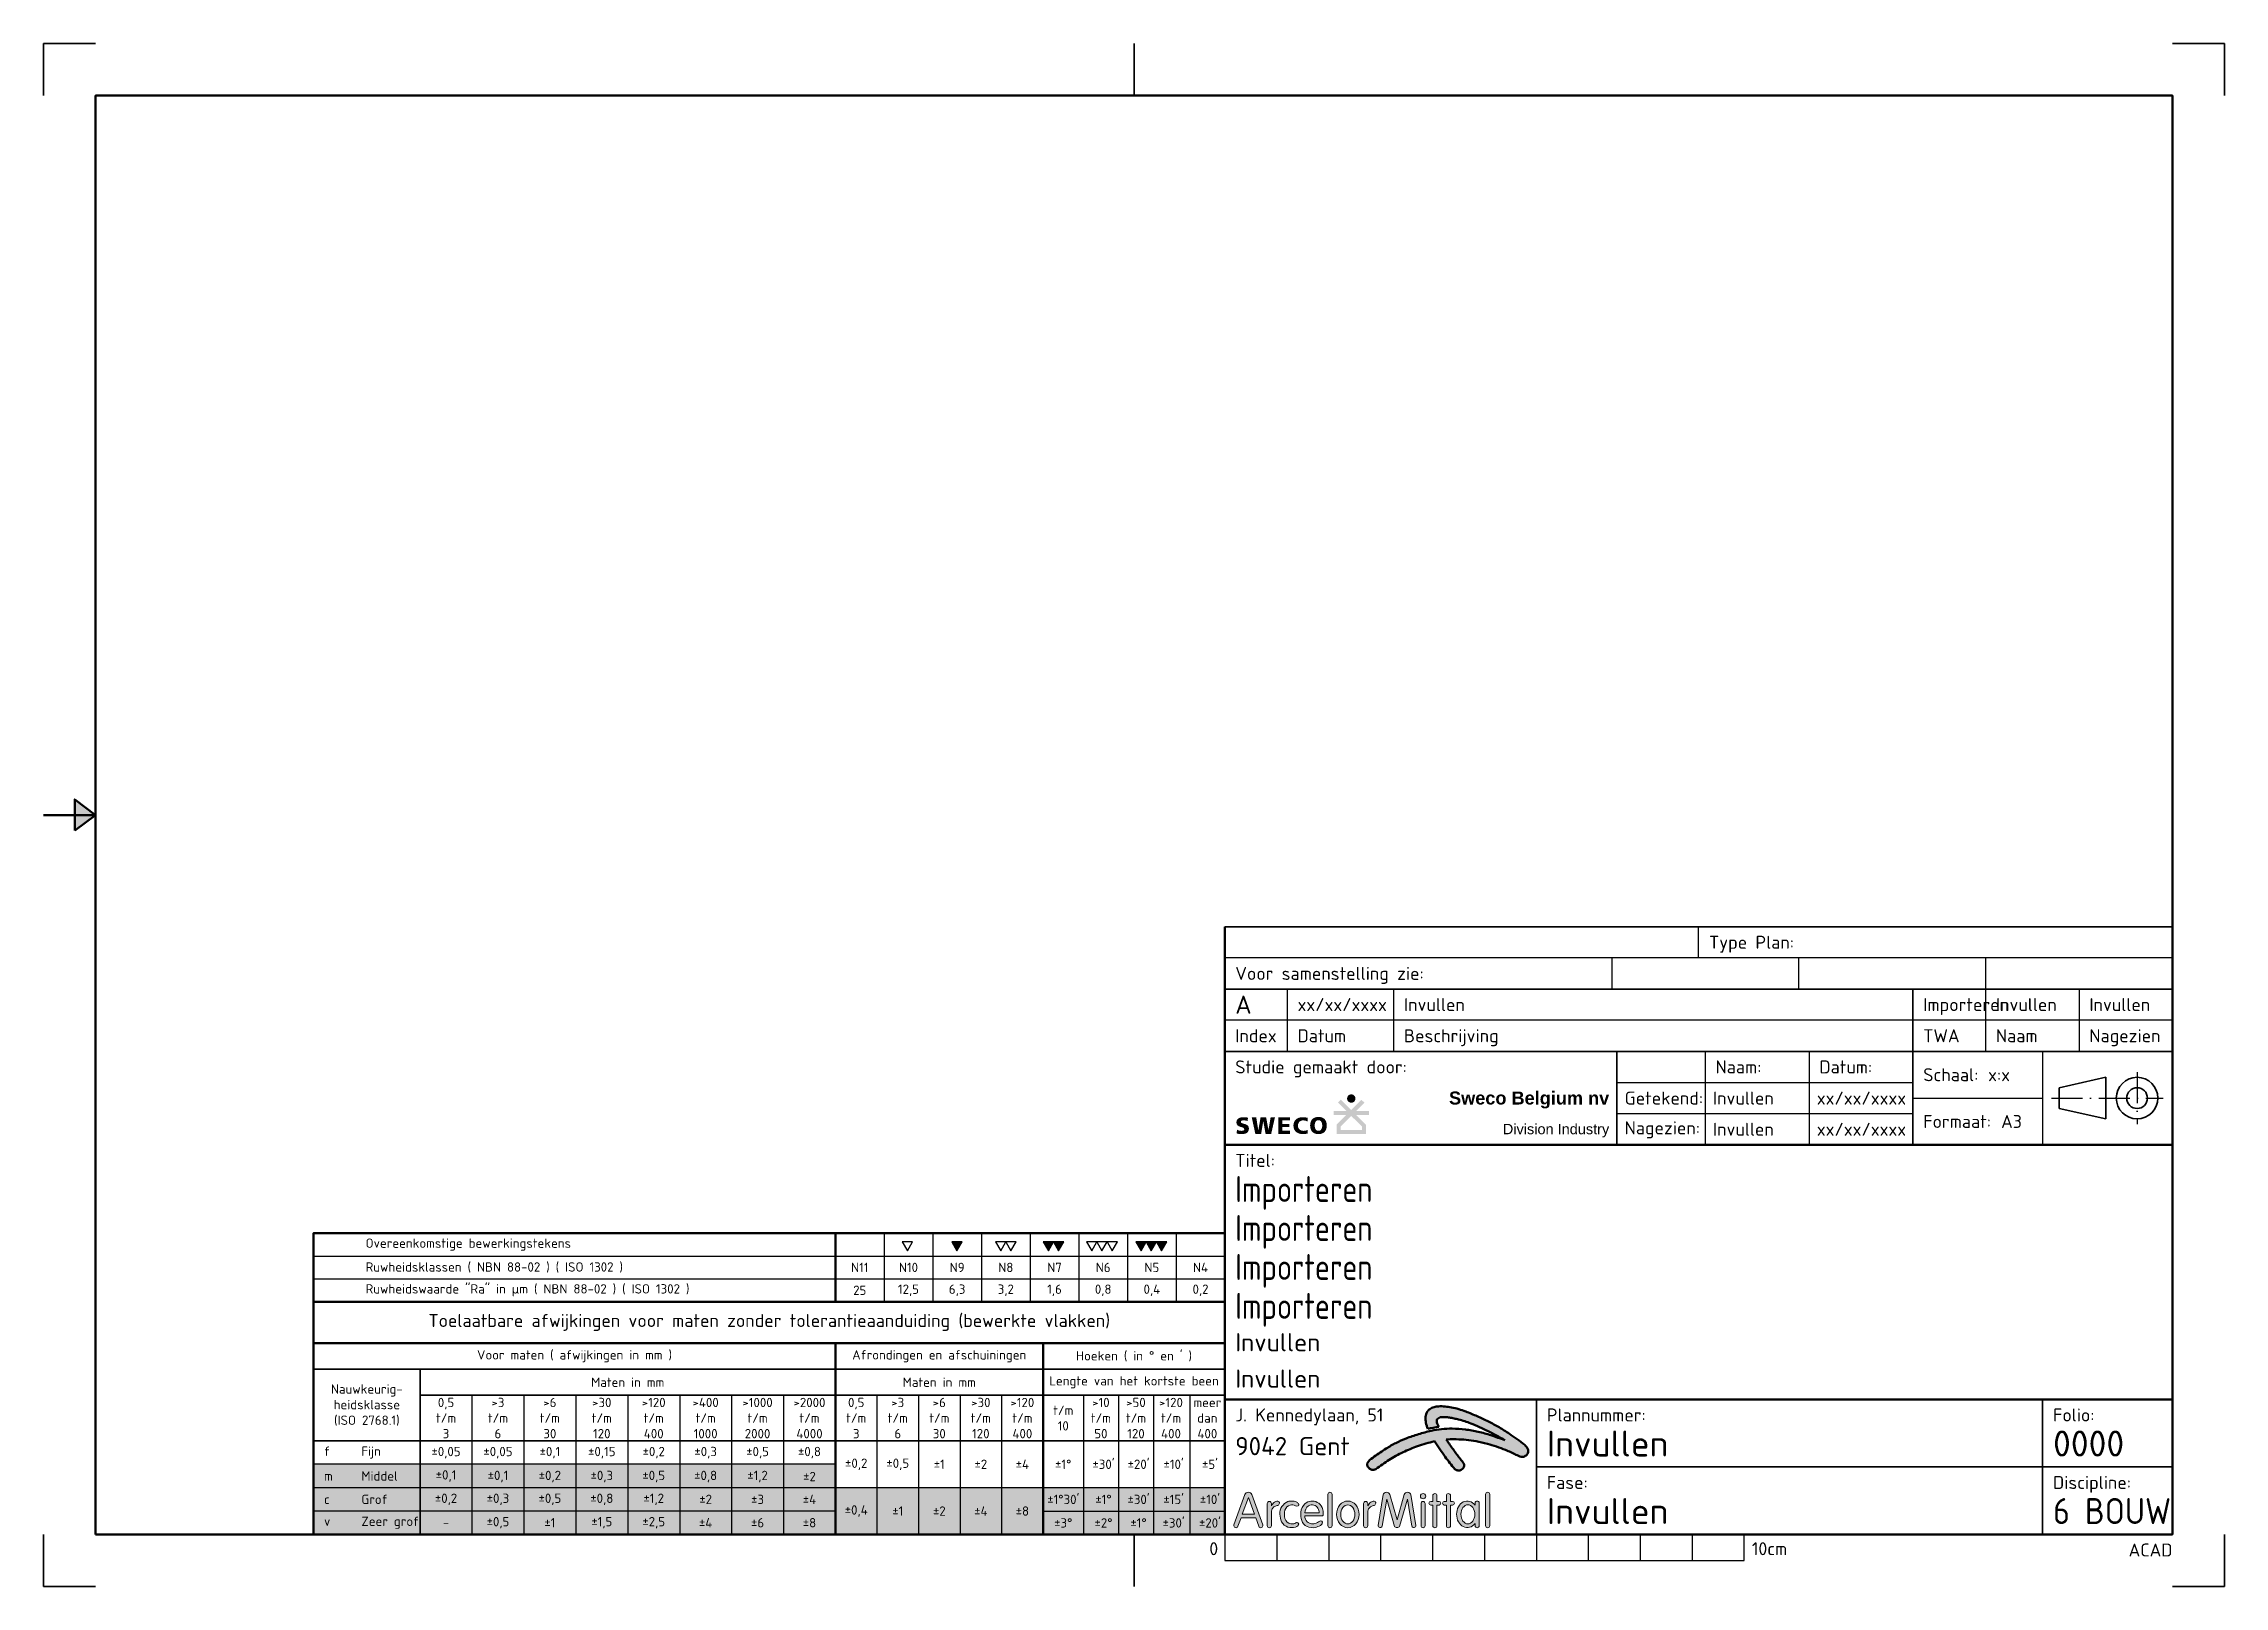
# Model space of a CAD drawing. Header units: millimetres. Extents: x 0 to 420, y 0 to 297.
import ezdxf
from ezdxf.enums import TextEntityAlignment as Align

# ---------------------------------------------------------------- set-up
doc = ezdxf.new("R2010")
doc.units = ezdxf.units.MM
doc.linetypes.add('ACAD_ISO10W100', pattern=[18, 12, -3, 0, -3])
for name, color, linetype, lineweight in [('35C', 1, 'Continuous', 35), ('50C', 7, 'Continuous', 50), ('50C @ 1', 7, 'Continuous', 50), ('Titelhoek_ArcelorMittal', 7, 'Continuous', 50)]:
    doc.layers.add(name, color=color, linetype=linetype, lineweight=lineweight)
doc.layers.add('Text', color=7, linetype='Continuous')
doc.layers.add('TITEL', color=7, linetype='Continuous')
doc.styles.add('Arcelor', font='isocpeur.ttf')
doc.styles.add('GMI_TITEL', font='arial.ttf')

# ---------------------------------------------------------------- blocks, each defined once
blk = doc.blocks.new('*U2')
at = {"layer": '50C'}
blk.add_hatch(color=256, dxfattribs=at).paths.add_polyline_path([(6, 145.5), (10, 148.5), (6, 151.5)])
at = {"layer": '35C'}
for p, q in [((210, 287), (210, 297)), ((210, 0), (210, 10))]:
    blk.add_line(p, q, dxfattribs=at)
for points in [[(0, 287), (0, 297), (10, 297)], [(420, 287), (420, 297), (410, 297)], [(0, 10), (0, 0), (10, 0)], [(420, 10), (420, 0), (410, 0)]]:
    blk.add_lwpolyline(points, dxfattribs=at)
at = {"layer": '50C'}
blk.add_line((10, 148.5), (0, 148.5), dxfattribs=at)
blk.add_lwpolyline([(10, 10), (10, 287), (410, 287), (410, 10)], close=True, dxfattribs=at)
blk.add_lwpolyline([(6, 145.5), (6, 151.5), (10, 148.5), (6, 145.5)], dxfattribs=at)
blk = doc.blocks.new('Tolerantiesticker')
at = {"layer": 'Titelhoek_ArcelorMittal', "lineweight": 25}
for p, q in [((-175.5, 53.60000000000002), (0, 53.60000000000002)), ((-175.5, 49.19999999999999), (0, 49.19999999999999)), ((-145, 26.79999999999995), (-145, 0)), ((-135, 26.79999999999995), (-135, 0)), ((-125, 26.79999999999995), (-125, 0)), ((-115, 26.79999999999995), (-115, 0)), ((-105, 26.79999999999995), (-105, 0)), ((-95, 26.79999999999995), (-95, 0)), ((-85, 26.79999999999995), (-85, 0)), ((-67, 26.79999999999995), (-67, 0)), ((-59, 26.79999999999995), (-59, 0)), ((-51, 26.79999999999995), (-51, 0)), ((-43, 26.79999999999995), (-43, 0)), ((-27.25, 26.79999999999995), (-27.25, 0)), ((-20.5, 26.79999999999995), (-20.5, 0)), ((-13.75, 26.79999999999995), (-13.75, 0)), ((-6.75, 26.79999999999995), (-6.75, 0)), ((-75, 13.5), (-175.5, 13.5)), ((0, 9), (-175.5, 9)), ((-75, 4.5), (-175.5, 4.5)), ((-35, 4.476166075397998), (0, 4.476166075397998))]:
    blk.add_line(p, q, dxfattribs=at)
at = {"layer": 'Titelhoek_ArcelorMittal', "lineweight": 35}
for p, q in [((-175.5, 31.79999999999995), (0, 31.79999999999995)), ((-155, 31.79999999999995), (-155, 0)), ((-155, 26.79999999999995), (0, 26.79999999999995)), ((0, 18), (-175.5, 18))]:
    blk.add_line(p, q, dxfattribs=at)
at = {"layer": 'Titelhoek_ArcelorMittal', "lineweight": 50}
blk.add_lwpolyline([(0, 58), (0, 0), (-175.5, 0), (-175.5, 58)], close=True, dxfattribs=at)
for points in [[(-75, 58), (-75, 44.79999999999995)], [(-175.5, 44.79999999999995), (0, 44.79999999999995)], [(-175.5, 36.79999999999995), (0, 36.79999999999995)], [(-75, 36.79999999999995), (-75, 0)], [(-35, 36.79999999999995), (-35, 0)]]:
    blk.add_lwpolyline(points, dxfattribs=at)
at = {"layer": 'Titelhoek_ArcelorMittal', "lineweight": 25}
for points in [[(-65.625, 58), (-65.625, 44.79999999999995)], [(-56.25, 58), (-56.25, 44.79999999999995)], [(-46.875, 58), (-46.875, 44.79999999999995)], [(-37.5, 58), (-37.5, 44.79999999999995)], [(-28.125, 58), (-28.125, 44.79999999999995)], [(-18.75, 58), (-18.75, 44.79999999999995)], [(-9.375, 58), (-9.375, 44.79999999999995)]]:
    blk.add_lwpolyline(points, dxfattribs=at)
for points in [[(-62.14024001950042, 56.3172755646753), (-61.14511428459809, 54.59366723190521), (-60.14998854969576, 56.3172755646753)], [(-52.60809976596965, 56.3172755646753), (-51.61297403106732, 54.59366723190521), (-50.61784829616499, 56.3172755646753)], [(-44.15975080153908, 56.3172755646753), (-43.16462506663675, 54.59366723190521), (-42.16949933173441, 56.3172755646753)], [(-42.20109184533408, 56.3172755646753), (-41.20596611043175, 54.59366723190521), (-40.21084037552941, 56.3172755646753)], [(-34.96711143375046, 56.3172755646753), (-33.97198569884813, 54.59366723190521), (-32.9768599639458, 56.3172755646753)], [(-33.00845247754546, 56.3172755646753), (-32.01332674264313, 54.59366723190521), (-31.01820100774091, 56.3172755646753)], [(-26.62322428031734, 56.3172755646753), (-25.62809854541513, 54.59366723190521), (-24.63297281051291, 56.3172755646753)], [(-24.66456532411246, 56.3172755646753), (-23.66943958921024, 54.59366723190521), (-22.67431385430791, 56.3172755646753)], [(-22.67979091515804, 56.3172755646753), (-21.68466518025571, 54.59366723190521), (-20.68953944535338, 56.3172755646753)], [(-17.11719947953611, 56.3172755646753), (-16.12207374463378, 54.59366723190521), (-15.12694800973145, 56.3172755646753)], [(-15.15854052333111, 56.3172755646753), (-14.16341478842878, 54.59366723190521), (-13.16828905352645, 56.3172755646753)], [(-13.1737661143768, 56.3172755646753), (-12.17864037947447, 54.59366723190521), (-11.18351464457214, 56.3172755646753)]]:
    blk.add_lwpolyline(points, close=True, dxfattribs=at)
for points in [[(-52.60809976596965, 56.3172755646753), (-51.61297403106732, 54.59366723190521), (-50.61784829616499, 56.3172755646753)], [(-34.96711143375046, 56.3172755646753), (-33.97198569884813, 54.59366723190521), (-32.9768599639458, 56.3172755646753)], [(-32.99265622074563, 56.28991564532862), (-32.01332674264313, 54.59366723190521), (-31.01820100774091, 56.3172755646753)], [(-17.11719947953611, 56.3172755646753), (-16.12207374463378, 54.59366723190521), (-15.14274426653128, 56.28991564532862)], [(-15.14274426653128, 56.28991564532862), (-14.16341478842878, 54.59366723190521), (-13.1737661143768, 56.3172755646753)], [(-13.16828905352645, 56.3172755646753), (-12.17864037947447, 54.59366723190521), (-11.18351464457214, 56.3172755646753)]]:
    blk.add_solid(points, dxfattribs=at)
at = {"layer": 'Titelhoek_ArcelorMittal', "color": 8, "true_color": 0x808080}
for points in [[(-175.5, 9), (-175.5, 13.5), (-75, 9), (-74.99840796019896, 13.5)], [(-175.5, 0), (-175.5, 9), (0, 0), (0, 9)]]:
    blk.add_solid(points, dxfattribs=at)
at = {"layer": 'Text', "style": 'Arcelor'}
for s, insert, char_height, width, attachment_point in [('Overeenkomstige bewerkingstekens', (-165.5, 55.80000000000001), 1.8, 100.5, 4), ('\\pi-7.5,l7.5,t7.5;{\\H0.72x;Ruwheidsklassen ( NBN 88-02 ) ( ISO 1302 )}', (-165.5, 51.39999999999998), 2.5, 100.5, 4), ('N11', (-70.3125, 51.39999999999998), 1.8, 9.375, 5), ('N10', (-60.9375, 51.39999999999998), 1.8, 9.375, 5), ('N9', (-51.5625, 51.39999999999998), 1.8, 9.375, 5), ('N8', (-42.1875, 51.39999999999998), 1.8, 9.375, 5), ('N7', (-32.8125, 51.39999999999998), 1.8, 9.375, 5), ('N6', (-23.4375, 51.39999999999998), 1.8, 9.375, 5), ('N5', (-14.0625, 51.39999999999998), 1.8, 9.375, 5), ('N4', (-4.6875, 51.39999999999998), 1.8, 9.375, 5), ('Ruwheidswaarde "Ra" in µm ( NBN 88-02 ) ( ISO 1302 )', (-165.5, 47), 1.8, 100.5, 4), ('25', (-70.3125, 46.99999999999994), 1.8, 9.375, 5), ('12,5', (-60.9375, 46.99999999999994), 1.8, 9.375, 5), ('6,3', (-51.5625, 46.99999999999994), 1.8, 9.375, 5), ('3,2', (-42.1875, 46.99999999999994), 1.8, 9.375, 5), ('1,6', (-32.8125, 46.99999999999994), 1.8, 9.375, 5), ('0,8', (-23.4375, 46.99999999999994), 1.8, 9.375, 5), ('0,4', (-14.0625, 46.99999999999994), 1.8, 9.375, 5), ('0,2', (-4.6875, 46.99999999999994), 1.8, 9.375, 5), ('Toelaatbare afwijkingen voor maten zonder tolerantieaanduiding (bewerkte vlakken)', (-87.75, 40.79999999999995), 2.5, 175.5, 5), ('Voor maten ( afwijkingen in mm )', (-125.25, 34.29999999999995), 1.8, 100.5, 5), ('Afrondingen en afschuiningen', (-55, 34.29999999999995), 1.8, 40, 5), ("Hoeken ( in %%D en ' )", (-17.5, 34.29999999999995), 1.8, 35, 5), ('Maten in mm', (-115, 29.29999999999995), 1.8, 80, 5), ('Maten in mm', (-55, 29.29999999999995), 1.8, 40, 5), ('Lengte van het kortste been', (-17.5, 29.29999999999995), 1.8, 35, 5), ('Nauwkeurig-\\Pheidsklasse\\P(ISO 2768.1)', (-165.25, 24.89999999999998), 1.8, 20.5, 5), ('0,5\\Pt/m\\P3', (-150, 22.39999999999998), 1.8, 10, 5), ('>3\\Pt/m\\P6', (-140, 22.39999999999998), 1.8, 10, 5), ('>6\\Pt/m\\P30', (-130, 22.39999999999998), 1.8, 10, 5), ('>30\\Pt/m\\P120', (-120, 22.39999999999998), 1.8, 10, 5), ('>120\\Pt/m\\P400', (-110, 22.39999999999998), 1.8, 10, 5), ('>400\\Pt/m\\P1000', (-100, 22.39999999999998), 1.8, 10, 5), ('>1000\\Pt/m\\P2000', (-90, 22.39999999999998), 1.8, 10, 5), ('>2000\\Pt/m\\P4000', (-80, 22.39999999999998), 1.8, 10, 5), ('0,5\\Pt/m\\P3', (-71, 22.39999999999998), 1.8, 8, 5), ('>3\\Pt/m\\P6', (-63, 22.39999999999998), 1.8, 8, 5), ('>6\\Pt/m\\P30', (-55, 22.39999999999998), 1.8, 8, 5), ('>30\\Pt/m\\P120', (-47, 22.39999999999995), 1.8, 8, 5), ('>120\\Pt/m\\P400', (-39, 22.39999999999998), 1.8, 8, 5), ('>10\\Pt/m\\P50', (-23.875, 22.39999999999998), 1.8, 6.75, 5), ('>10\\Pt/m\\P50', (-23.875, 22.39999999999998), 1.8, 6.75, 5), ('>50\\Pt/m\\P120', (-17.125, 22.39999999999998), 1.8, 6.75, 5), ('>120\\Pt/m\\P400', (-10.375, 22.39999999999998), 1.8, 6.75, 5), ('meer\\Pdan\\P400', (-3.375, 22.39999999999998), 1.8, 6.75, 5), ('t/m\\P10', (-31.125, 22.39999999999998), 1.8, 7.75, 5), ('f^IFijn', (-173.5, 15.75), 1.8, 18.5, 4), ('%%P0,05', (-150, 15.75), 1.8, 10, 5), ('%%P0,05', (-140, 15.75), 1.8, 10, 5), ('%%P0,1', (-130, 15.75), 1.8, 10, 5), ('%%P0,15', (-120, 15.75), 1.8, 10, 5), ('%%P0,2', (-110, 15.75), 1.8, 10, 5), ('%%P0,3', (-100, 15.75), 1.8, 10, 5), ('%%P0,5', (-90, 15.75000000000003), 1.8, 10, 5), ('%%P0,8', (-80, 15.75000000000003), 1.8, 10, 5), ('%%P0,2', (-71, 13.5), 1.8, 8, 5), ('%%P0,5', (-63, 13.5), 1.8, 8, 5), ('%%P1', (-55, 13.5), 1.8, 8, 5), ('%%P2', (-47, 13.49999999999997), 1.8, 8, 5), ('%%P4', (-39, 13.5), 1.8, 8, 5), ('%%P1%%D', (-31.125, 13.5), 1.8, 7.75, 5), ("%%P30'", (-23.375, 13.5), 1.8, 7.75, 5), ("%%P20'", (-16.625, 13.5), 1.8, 7.75, 5), ("%%P10'", (-9.875, 13.5), 1.8, 7.75, 5), ("%%P5'", (-2.875, 13.5), 1.8, 7.75, 5), ('m^IMiddel', (-173.5, 11.25), 1.8, 18.5, 4), ('%%P0,1', (-150, 11.25), 1.8, 10, 5), ('%%P0,1', (-140, 11.14999999999998), 1.8, 10, 5), ('%%P0,2', (-130, 11.14999999999998), 1.8, 10, 5), ('%%P0,3', (-120, 11.14999999999998), 1.8, 10, 5), ('%%P0,5', (-110, 11.14999999999998), 1.8, 10, 5), ('%%P0,8', (-100, 11.15000000000001), 1.8, 10, 5), ('%%P1,2', (-90, 11.15000000000003), 1.8, 10, 5), ('%%P2', (-80, 11.15000000000003), 1.8, 10, 5), ('c^IGrof', (-173.5, 6.75), 1.8, 18.5, 4), ('%%P0,2', (-150, 6.75), 1.8, 10, 5), ('%%P0,3', (-140, 6.75), 1.8, 10, 5), ('%%P0,5', (-130, 6.75), 1.8, 10, 5), ('%%P0,8', (-120, 6.75), 1.8, 10, 5), ('%%P1,2', (-110, 6.75), 1.8, 10, 5), ('%%P2', (-100, 6.750000000000028), 1.8, 10, 5), ('%%P3', (-90, 6.750000000000057), 1.8, 10, 5), ('%%P4', (-80, 6.750000000000057), 1.8, 10, 5), ('%%P0,4', (-71, 4.5), 1.8, 8, 5), ('%%P1', (-63, 4.5), 1.8, 8, 5), ('%%P2', (-55, 4.5), 1.8, 8, 5), ('%%P4', (-47, 4.5), 1.8, 8, 5), ('%%P8', (-39, 4.5), 1.8, 8, 5), ("%%P1%%D30'", (-31.125, 6.738083037698999), 1.8, 7.75, 5), ('%%P1%%D', (-23.375, 6.738083037698999), 1.8, 7.75, 5), ("%%P30'", (-16.625, 6.738083037698999), 1.8, 7.75, 5), ("%%P15'", (-9.875, 6.738083037698999), 1.8, 7.75, 5), ("%%P10'", (-2.875, 6.738083037698999), 1.8, 7.75, 5), ('v^IZeer grof', (-173.5, 2.25), 1.8, 18.5, 4), ('-', (-150, 2.25), 1.8, 10, 5), ('%%P0,5', (-140, 2.25), 1.8, 10, 5), ('%%P1', (-130, 2.25), 1.8, 10, 5), ('%%P1,5', (-120, 2.25), 1.8, 10, 5), ('%%P2,5', (-110, 2.25), 1.8, 10, 5), ('%%P4', (-100, 2.250000000000028), 1.8, 10, 5), ('%%P6', (-90, 2.250000000000057), 1.8, 10, 5), ('%%P8', (-80, 2.250000000000057), 1.8, 10, 5), ('%%P3%%D', (-31.125, 2.214249113096997), 1.8, 7.75, 5), ('%%P2%%D', (-23.375, 2.214249113096997), 1.8, 7.75, 5), ('%%P1%%D', (-16.625, 2.214249113096997), 1.8, 7.75, 5), ("%%P30'", (-9.875, 2.214249113096997), 1.8, 7.75, 5), ("%%P20'", (-2.875, 2.214249113096997), 1.8, 7.75, 5)]:
    blk.add_mtext(s, dxfattribs=dict(at, insert=insert, char_height=char_height, width=width, attachment_point=attachment_point))
blk = doc.blocks.new('titelhoek_arcelormittal')
at = {"transparency": 33554687}
for color, points in [(256, [(-158.8396131693506, 84.33057897741215), (-158.8608018241089, 84.29761884778794), (-158.893761953732, 84.22698999859601), (-158.9078877235725, 84.19167557399545), (-158.9314306733042, 84.11633813485318), (-158.9408478531968, 84.07631512031064), (-158.9479107381163, 84.03629210576504), (-158.9526193280624, 83.99626909122395), (-158.9549736230347, 83.95624607667784), (-158.9573279180088, 83.91386876716243), (-158.9523423521809, 83.82911414810852), (-158.9479107381161, 83.79144542855894), (-158.9408478531969, 83.75377670898771), (-158.931430673304, 83.71375369444286), (-158.9078877235724, 83.63841625530306), (-158.8937619537334, 83.60074753573201), (-158.8772818889224, 83.56543311113741), (-158.8608018241088, 83.53247298150926), (-158.8164982732429, 83.45863373006912), (-158.7736929100987, 83.40298675798182), (-158.7218984206817, 83.34648367861915), (-158.6936468810142, 83.31823213895196), (-158.6653953413357, 83.29468918921988), (-158.6347895066854, 83.27114623948859), (-158.6018293770607, 83.24760328975675), (-158.568869247436, 83.2264146349982), (-158.5359091178141, 83.20758027521393), (-158.500594693215, 83.18874591542811), (-158.4652802686173, 83.17462014558929), (-158.4299658440204, 83.15814008077706), (-158.3546284048784, 83.1345971310454), (-158.3146053903354, 83.12753424612602), (-158.2345593612478, 83.11340847628703), (-158.1945363467043, 83.11105418131389), (-158.1121360226433, 83.11105418131389), (-158.0697587131264, 83.11340847628705), (-157.9897126840395, 83.12753424612592), (-157.9520439644684, 83.13459713104551), (-157.8767065253275, 83.15814008077699), (-157.7899046932741, 83.19611588230032), (-157.7684089565614, 83.20758027521377), (-157.7354488269372, 83.22641463499906), (-157.7024886973132, 83.24760328975749), (-157.6412770280248, 83.29468918920955), (-157.6130254883331, 83.3182321389523), (-157.5565224089829, 83.37473521830178), (-157.5329794592453, 83.40298675798581), (-157.4858935597813, 83.4641984272895), (-157.4647049050238, 83.4971585569128), (-157.4232693134962, 83.5748502910265), (-157.3913854330027, 83.65455999225959), (-157.3728874010705, 83.7137536944433), (-157.3658245161517, 83.75377670898266), (-157.3587616312317, 83.79144542855397), (-157.351698746312, 83.83146844310167), (-157.3493444513387, 83.87384575261872), (-157.3493444513387, 83.95624607668137), (-157.351698746312, 83.99626909122345), (-157.3587616312313, 84.03629210576679), (-157.3728874010701, 84.11633813485304), (-157.3964303508016, 84.19167557399518), (-157.4129104156136, 84.22698999859338), (-157.4270361854529, 84.26230442318996), (-157.4458705452405, 84.29761884779089), (-157.4647049050233, 84.33057897741118), (-157.4858935597824, 84.36353910703534), (-157.5094365095135, 84.39649923665887), (-157.5329794592462, 84.42710507131358), (-157.5565224089765, 84.45535661098965), (-157.5847739486559, 84.48360815066847), (-157.6412770280094, 84.53540264007614), (-157.7024886973128, 84.5824885395403), (-157.7354488269374, 84.60132289932525), (-157.7684089565618, 84.6225115540844), (-157.8390378057581, 84.65547168370918), (-157.9143752448988, 84.68372322338683), (-157.9897126840391, 84.70255758317182), (-158.0297356985828, 84.70962046809134), (-158.0697587131258, 84.71432905803775), (-158.1121360226434, 84.71903764798395), (-158.194536346704, 84.71903764798395), (-158.2745823757918, 84.70962046809126), (-158.3146053903354, 84.7025575831718), (-158.3546284048793, 84.69314040327909), (-158.3922971244498, 84.68372322338651), (-158.4299658440205, 84.6695974535477), (-158.4652802686178, 84.65547168370857), (-158.5359091178135, 84.6225115540839), (-158.5688692474368, 84.60132289932547), (-158.6018293770614, 84.58248853954052), (-158.6347895066841, 84.55894558980941), (-158.6653953413368, 84.53540264007717), (-158.7218984206932, 84.48360815066688), (-158.7736929101033, 84.42710507131038), (-158.7972358598342, 84.39649923666117), (-158.8207788095656, 84.36353910703572)]), (7, [(-179.3009084958559, 80.2923038958457), (-179.3607311311236, 80.28375780509313), (-179.4803764016591, 80.2552708359181), (-179.5943242783608, 80.22108647290754), (-179.6484495197939, 80.20114559448481), (-179.7567000026591, 80.15556644380484), (-179.8079765471759, 80.12707947462933), (-179.8564043947742, 80.09859250545394), (-179.9048322423726, 80.06725683936081), (-179.9504113930514, 80.03592117326852), (-179.9931418468142, 79.99888811334073), (-180.0330236036601, 79.96185505341263), (-180.1070897235159, 79.87639414588624), (-180.1384253896085, 79.83081499520578), (-180.166912358784, 79.78238714760806), (-180.192550631042, 79.7311106030931), (-180.2153402063816, 79.67698536166013), (-180.2324323878867, 79.61716272639269), (-180.2466758724745, 79.5573400911229), (-180.2580706601445, 79.49466875893779), (-180.2637680539798, 79.42914872983492), (-180.2666167508971, 79.35793130689675), (-180.2637680539797, 79.25537821786624), (-180.249524569392, 79.16137121958754), (-180.2295836909695, 79.07306161514406), (-180.2039454187115, 78.99614679837107), (-180.1697610557009, 78.92492937543265), (-180.129879298856, 78.8594093463299), (-180.0843001481756, 78.79958671106205), (-180.0330236036605, 78.74831016654662), (-179.9788983622269, 78.69988231894824), (-179.9219244238764, 78.65715186518518), (-179.8592530916909, 78.61727010833985), (-179.7965817595044, 78.58308574532946), (-179.7282130334852, 78.55175007923707), (-179.6598443074636, 78.52326311006145), (-179.5914755814426, 78.49762483780367), (-179.5231068554228, 78.47483526246381), (-179.3835207064618, 78.43210480870178), (-179.1892187325581, 78.37422762498343), (-179.1242892869692, 78.34949259809284), (-179.0388283794412, 78.32100562891623), (-178.9299448528181, 78.26656386560481), (-178.8278075340529, 78.18013998049629), (-178.7859471801599, 78.09043922215426), (-178.7727126090643, 77.97132808229134), (-178.7881430507009, 77.92503675737944), (-178.8011204477696, 77.87961586764034), (-178.8650578674735, 77.79969409301043), (-178.9553045858207, 77.74705017397415), (-179.0447847457232, 77.72148441400171), (-179.142927903945, 77.70308257183532), (-179.2439345575045, 77.69714100397886), (-179.298059798938, 77.69714100397886), (-179.3920667972162, 77.69714100397886), (-179.4860737954951, 77.70568709473147), (-179.5430477338443, 77.71423318548383), (-179.6028703691131, 77.72277927623657), (-179.7049486753398, 77.74319493748285), (-179.8402617788991, 77.7788036489451), (-180.0396705630922, 77.85286976878719), (-180.1612149649486, 77.9022471820408), (-180.2324323878867, 77.2100138310818), (-180.178307146454, 77.19007295265911), (-180.1241819050215, 77.17582946807131), (-180.0672079666702, 77.15873728656638), (-180.0073853314022, 77.14449380197877), (-179.8877400609127, 77.12170422664724), (-179.8250687286804, 77.1103094389685), (-179.7652460934116, 77.10176334821575), (-179.6427521259585, 77.0875198636281), (-179.5202581585057, 77.07897377287557), (-179.4063102818044, 77.0732763790405), (-179.298059798938, 77.0732763790405), (-179.1613223468968, 77.0732763790405), (-179.0274335917733, 77.08182246979308), (-178.9619135626698, 77.08751986362816), (-178.8308735044641, 77.10461204513321), (-178.7682021722783, 77.1160068328034), (-178.7055308400914, 77.13025031739127), (-178.6457082048245, 77.14449380197858), (-178.585885569556, 77.16158598348393), (-178.4719376928558, 77.20146774032901), (-178.3636872099933, 77.25274428484266), (-178.3152593623913, 77.27838255710246), (-178.266831514793, 77.30971822319535), (-178.218403667196, 77.34390258620517), (-178.1756732134324, 77.37808694921601), (-178.0959096997425, 77.45785046290591), (-178.0588766398142, 77.50058091666935), (-177.996205307627, 77.59743661186724), (-177.9449287631115, 77.70568709473542), (-177.9249878846901, 77.76550972999911), (-177.9078957031854, 77.82818106218365), (-177.8936522185975, 77.89370109128765), (-177.8851061278446, 77.9620698173093), (-177.8794087340098, 78.03613593716345), (-177.8765600370921, 78.11020205702069), (-177.8822574309271, 78.21275514605102), (-177.8936522185974, 78.30961084124826), (-177.91359309702, 78.39507174877257), (-177.9420800661954, 78.4748352624634), (-177.9762644292059, 78.54605268540213), (-178.0189948829685, 78.61157271450483), (-178.0645740336491, 78.67139534977272), (-178.115850578164, 78.72552059120586), (-178.1699758195974, 78.77394843880393), (-178.2297984548657, 78.81667889256687), (-178.2924697870512, 78.85656064941259), (-178.3579898161545, 78.89359370934015), (-178.4263585421741, 78.92492937543243), (-178.497575965114, 78.95341634460824), (-178.5687933880512, 78.97905461686597), (-178.6400108109871, 79.00184419220575), (-178.7824456568625, 79.04457464596842), (-178.919183108907, 79.08445640281408), (-178.9847031380099, 79.10154858431947), (-179.098386019659, 79.13772041029969), (-179.1613223468967, 79.16421991650515), (-179.2487554292103, 79.20103384590016), (-179.3479119949945, 79.2718599643172), (-179.3966132023981, 79.36230506378125), (-179.4034097903972, 79.47105047176646), (-179.3835207064639, 79.51745833427847), (-179.3664285249588, 79.55734009112359), (-179.299484147397, 79.62428446868553), (-179.2137383701799, 79.66103265892161), (-179.0789292668207, 79.69473493476146), (-178.9932492287628, 79.6997749370002), (-178.8963935335665, 79.70262363391771), (-178.810932626041, 79.70547233083524), (-178.7226230215975, 79.7026236339177), (-178.569142208083, 79.69303108307307), (-178.4519968144328, 79.67413666474248), (-178.3040837052542, 79.63962360593443), (-178.2241010610259, 79.61105837585237), (-178.1186992750819, 79.56588618187645), (-178.0503305490614, 80.2239351698251), (-178.1414888504222, 80.24672474516517), (-178.2383445456184, 80.26951432050551), (-178.3380489377315, 80.28660650201071), (-178.4406020267627, 80.30084998659832), (-178.5460038127107, 80.31224477426842), (-178.6542542955777, 80.32079086502102), (-178.7653534753607, 80.32648825885606), (-178.8821500489793, 80.32648825885606), (-178.9989466225978, 80.32363956193855), (-179.1214405900512, 80.31509347118597), (-179.2410858605874, 80.30369868351585)]), (7, [(-176.0761835852153, 77.86806281903046), (-176.4579089721639, 80.29230389584575), (-177.323912835092, 80.29230389584575), (-176.6288307872154, 77.10746074205082), (-175.5206876862975, 77.10746074205082), (-175.1047779363387, 79.56588618187638), (-174.6546838233694, 77.10746074205082), (-173.5835737823792, 77.10746074205082), (-172.8543073714924, 80.29230389584575), (-173.6861268714104, 80.29230389584575), (-174.1020366213693, 77.86806281903044), (-174.5521307343384, 80.29230389584575), (-175.626089472246, 80.29230389584575), (-176.0419992222049, 77.86806281903046)]), (7, [(-169.9457878186975, 77.10746074205082), (-169.9457878186977, 77.72847667007166), (-171.4014719435539, 77.72847667007167), (-171.4014719435539, 78.42071002103067), (-170.0853739676564, 78.42071002103067), (-170.0853739676564, 79.04457464596902), (-171.4014719435539, 79.04457464596902), (-171.4014719435539, 79.70547233083524), (-169.9799721817079, 79.70547233083525), (-169.9799721817079, 80.29230389584576), (-172.1962583835437, 80.29230389584576), (-172.1962583835437, 77.10746074205082)]), (7, [(-167.6155537401605, 77.07612507595802), (-167.5329415295525, 77.0732763790405), (-167.3762631990889, 77.0732763790405), (-167.3021970792333, 77.07612507595798), (-167.2338283532124, 77.07897377287554), (-167.1654596271909, 77.08467116671066), (-167.037268265903, 77.0960659543807), (-166.9204716922848, 77.11600683280331), (-166.8093725125007, 77.1359477112261), (-166.7068194234695, 77.15873728656635), (-166.6099637282742, 77.18437555882386), (-166.5159567299955, 77.21001383108177), (-166.5529897899234, 77.86806281903048), (-166.6441480912841, 77.83102975910246), (-166.7410037864807, 77.7968453960922), (-166.9005775138092, 77.74991194687772), (-167.0401169628203, 77.7227792762366), (-167.1706390761328, 77.70413326004913), (-167.2452231408822, 77.69998970089637), (-167.2964996853977, 77.69714100397886), (-167.3477762299133, 77.69714100397886), (-167.4332371374389, 77.69714100397886), (-167.5186980449652, 77.70568709473146), (-167.5728232863978, 77.71423318548402), (-167.6507108289467, 77.726531218518), (-167.7295016168621, 77.74841754849432), (-167.7779294644598, 77.7655097299995), (-167.8589934702242, 77.79412055556372), (-167.9175156134173, 77.82533236526768), (-167.9687921579513, 77.85097063753389), (-168.0457069747071, 77.90224718204072), (-168.0827400346351, 77.93358284813358), (-168.1437945388376, 77.98524435168822), (-168.2283587182439, 78.07685554604524), (-168.3081586602854, 78.2009887892229), (-168.35935580968, 78.31801084498538), (-168.3958775650317, 78.44218481318023), (-168.4103401801504, 78.52896050389634), (-168.4160375739858, 78.5859344422472), (-168.4217349678208, 78.64290838059739), (-168.4217349678209, 78.69988231894828), (-168.4217349678209, 78.78249452955605), (-168.410340180151, 78.8850476185863), (-168.3932479986459, 78.96196243536046), (-168.3790045140579, 79.01039028295868), (-168.3470150486709, 79.11915446527198), (-168.3077870911196, 79.1927068856804), (-168.2849975157794, 79.23543733944364), (-168.2593592435217, 79.27531909628868), (-168.2247129296602, 79.32921336229559), (-168.1631546790494, 79.40196402210847), (-168.1055296099754, 79.45478700209289), (-168.0542530654592, 79.50179050123258), (-167.9944304301918, 79.54024790961867), (-167.9545486733463, 79.56588618187646), (-167.9118182195836, 79.58867575721663), (-167.843288246569, 79.62522507615792), (-167.7779294644601, 79.64564969556703), (-167.7295016168618, 79.66274187707235), (-167.6122552489906, 79.69032925774763), (-167.4569762784185, 79.70758247670005), (-167.3677171083376, 79.70262363391782), (-167.2386492249224, 79.69583058742272), (-167.1597622333558, 79.68268275549465), (-167.0581123896894, 79.66663278017911), (-166.9518073584096, 79.63710360482371), (-166.8976821169438, 79.62286012022693), (-166.8464055724286, 79.6057679387218), (-166.7951290279132, 79.5886757572167), (-166.7438524833982, 79.56588618187645), (-166.6897272419649, 79.54594530345375), (-166.6384506974491, 79.52030703119614), (-166.5871741529336, 79.49751745585576), (-166.5159567299954, 80.18975080681476), (-166.6356020005311, 80.21538907907227), (-166.7523985741499, 80.2381786544126), (-166.8691951477689, 80.26381692667051), (-166.9859917213869, 80.28375780509306), (-167.1027882950055, 80.30084998659827), (-167.2195848686245, 80.31509347118596), (-167.336381442243, 80.32363956193855), (-167.4531780158614, 80.32648825885606), (-167.5500337110575, 80.32648825885606), (-167.6440407093363, 80.320790865021), (-167.7380477076143, 80.31224477426844), (-167.8292060089753, 80.30084998659832), (-167.920364310336, 80.28945519892822), (-168.0086739147796, 80.272363017423), (-168.0941348223051, 80.25242213900039), (-168.1767470329136, 80.2296325636601), (-168.2593592435217, 80.20114559448487), (-168.3391227572124, 80.17265862530975), (-168.4160375739841, 80.13847426229935), (-168.4901036938414, 80.1042898992889), (-168.56132111678, 80.0644081424434), (-168.6296898428002, 80.02167768868078), (-168.6952098719026, 79.97609853800094), (-168.760729901007, 79.92767069040218), (-168.8205525362743, 79.87639414588674), (-168.8775264746258, 79.82226890445342), (-168.9316517160582, 79.76244626918553), (-169.0285074112525, 79.63710360481639), (-169.071237865017, 79.56873487879427), (-169.1111196218631, 79.49466875893764), (-169.1481526817903, 79.42060263908286), (-169.1794883478833, 79.34368782230902), (-169.2079753170583, 79.2610756117009), (-169.2307648923983, 79.17561470417584), (-169.2507057708213, 79.08730509973088), (-169.2677979523263, 78.99614679837015), (-169.2791927399963, 78.89929110317657), (-169.2848901338314, 78.80243540797977), (-169.287738830749, 78.69988231894845), (-169.2848901338316, 78.58878313916323), (-169.2763440430788, 78.48053265629869), (-169.2621005584918, 78.37797956727005), (-169.245008376986, 78.28112387207285), (-169.2222188016461, 78.18711687379296), (-169.1937318324707, 78.0988072693501), (-169.1595474694605, 78.01334636182446), (-169.1225144095312, 77.93358284813124), (-169.0826326526874, 77.856668031361), (-169.0370535020078, 77.78545060842279), (-168.9886256544088, 77.71708188240096), (-168.9345004129758, 77.65156185329815), (-168.8803751715427, 77.59173921803088), (-168.8205525362745, 77.5347652796793), (-168.7607299010066, 77.4806400382472), (-168.695209871904, 77.43221219064873), (-168.6268411458828, 77.38378434305075), (-168.5584724198627, 77.3410538892885), (-168.4872549969237, 77.30402082935991), (-168.4131888770679, 77.26698776943222), (-168.3391227572095, 77.23565210333847), (-168.2622079404391, 77.20431643724652), (-168.1824444267478, 77.17867816498848), (-168.1055296099751, 77.15588858964877), (-168.0257660962854, 77.13594771122627), (-167.9431538856763, 77.11885552972089), (-167.8605416750688, 77.1046120451333), (-167.7807781613799, 77.09321725746379), (-167.6981659507692, 77.08182246979308)])]:
    blk.add_hatch(color=color, dxfattribs=at).paths.add_polyline_path(points)
h = blk.add_hatch(color=7, dxfattribs=at)
h.paths.add_polyline_path([(-164.4734410401288, 77.06757898520544), (-164.3765853449342, 77.07042768212288), (-164.285427043572, 77.0732763790405), (-164.1942687422098, 77.08467116671075), (-164.105959137768, 77.09606595438069), (-164.0204982302421, 77.11315813588588), (-163.9407347165512, 77.13309901430861), (-163.8609712028605, 77.1558885896488), (-163.7840563860875, 77.18152686190646), (-163.6416215402114, 77.24419819409195), (-163.5732528141899, 77.28123125402004), (-163.5105814820048, 77.32111301086515), (-163.4479101498194, 77.36384346462833), (-163.3909362114682, 77.40942261530887), (-163.2826857286042, 77.5119757043383), (-163.2342578810046, 77.56610094577258), (-163.1886787303244, 77.62592358104122), (-163.1459482765608, 77.68574621630808), (-163.1060665197157, 77.7484175484946), (-163.0690334597885, 77.8167862745151), (-163.0348490967774, 77.88515500053593), (-163.0063621276043, 77.95637242347387), (-162.9778751584271, 78.03043854332898), (-162.9550855830871, 78.10735336010286), (-162.9322960077466, 78.18711687379448), (-162.9152038262413, 78.26972908440221), (-162.9009603416536, 78.35518999192786), (-162.8895655539838, 78.44349959637113), (-162.8810194632313, 78.53180920081519), (-162.8753220693962, 78.6229675021751), (-162.8753220693962, 78.71697450045343), (-162.8753220693962, 78.8109814987312), (-162.8810194632313, 78.90498849701139), (-162.8895655539838, 78.99329810145146), (-162.9009603416541, 79.08160770589754), (-162.9152038262414, 79.16706861342271), (-162.9322960077468, 79.24968082403227), (-162.9522368861695, 79.32944433772177), (-162.977875158426, 79.40635915449403), (-163.0035134306853, 79.48042527435166), (-163.0348490967774, 79.55449139420735), (-163.0661847628703, 79.62286012022669), (-163.1032178227978, 79.68838014933135), (-163.1430995796437, 79.75390017843274), (-163.1858300334059, 79.8137228137006), (-163.2314091840863, 79.87069675205115), (-163.2798370316842, 79.9248219934857), (-163.3311135762005, 79.97894723491768), (-163.3880875145494, 80.02737508251472), (-163.4450614529019, 80.07295423319573), (-163.5048840881697, 80.11568468695899), (-163.5704041172725, 80.15556644380436), (-163.7071415693158, 80.22393516982592), (-163.7812076891703, 80.25242213899982), (-163.8581225059427, 80.28090910817563), (-163.9350373227162, 80.30369868351583), (-164.0176495333224, 80.32079086502092), (-164.1031104408497, 80.33788304652614), (-164.1914200452938, 80.35212653111383), (-164.282578346654, 80.36067262186637), (-164.3765853449328, 80.36637001570146), (-164.4734410401288, 80.36637001570143), (-164.5702967353248, 80.36637001570143), (-164.664303733603, 80.36067262186641), (-164.755462034964, 80.3521265311138), (-164.8437716394074, 80.33788304652617), (-164.9292325469328, 80.32079086502101), (-165.0118447575414, 80.30369868351582), (-165.0916082712319, 80.28090910817569), (-165.1685230880045, 80.2524221390005), (-165.2397405109433, 80.22393516982503), (-165.3109579338813, 80.18975080681501), (-165.3793266599022, 80.15556644380446), (-165.4419979920869, 80.11568468695876), (-165.5046693242735, 80.07295423319599), (-165.5616432626238, 80.02737508251582), (-165.615768504057, 79.97894723491767), (-165.7183215930868, 79.87069675205315), (-165.7639007437694, 79.8137228137002), (-165.8066311975309, 79.75390017843326), (-165.846512954377, 79.68838014932952), (-165.880697317387, 79.62286012022957), (-165.9148816803978, 79.5544913942061), (-165.9462173464903, 79.48042527435031), (-165.9718556187479, 79.40635915449377), (-165.994645194087, 79.32944433772624), (-166.0174347694283, 79.24968082403143), (-166.0345269509332, 79.16706861342325), (-166.0487704355213, 79.08160770589481), (-166.0601652231909, 78.99329810145365), (-166.0687113139438, 78.90498849701068), (-166.0715600108612, 78.81098149873182), (-166.0744087077788, 78.71697450045252), (-166.0715600108612, 78.62296750217506), (-166.0687113139435, 78.53180920081438), (-166.060165223191, 78.44349959637238), (-166.0487704355209, 78.35518999192652), (-166.0345269509336, 78.26972908440125), (-166.0145860725118, 78.18711687379354), (-165.9946451940883, 78.10735336010295), (-165.9718556187478, 78.03043854333026), (-165.9433686495725, 77.95637242347331), (-165.9120329834766, 77.88515500052841), (-165.8806973173869, 77.81678627451515), (-165.843664257459, 77.7484175484944), (-165.8037825006145, 77.68574621630896), (-165.7610520468525, 77.62592358104361), (-165.7154728961704, 77.56610094577263), (-165.6641963516547, 77.51197570433933), (-165.6129198071397, 77.46069915982508), (-165.5587945657062, 77.40942261530847), (-165.4989719304402, 77.36384346462972), (-165.4391492951701, 77.3211130108654), (-165.3736292660656, 77.28123125401967), (-165.3081092369642, 77.24419819409196), (-165.2368918140262, 77.21286252799884), (-165.1628256941695, 77.18152686190626), (-165.0887595743145, 77.1558885896488), (-165.0089960606234, 77.13309901430847), (-164.9263838500164, 77.11315813588595), (-164.8409229424894, 77.09606595438072), (-164.7554620349625, 77.08467116671058), (-164.6643037336031, 77.0732763790405), (-164.5702967353247, 77.07042768212298)])
h.paths.add_polyline_path([(-164.4734410401288, 77.69714100397886), (-164.5662610813603, 77.70260100640456), (-164.6101784921701, 77.7113844885665), (-164.6778350439616, 77.72491579892481), (-164.7326724596233, 77.74841754849417), (-164.7798054449852, 77.76654561978722), (-164.8808046993292, 77.83387845601551), (-164.9292325469332, 77.8823063036181), (-164.9719630006958, 77.92503675738095), (-165.0061473637061, 77.97631330189648), (-165.0289369390464, 78.01049766490684), (-165.0488778174692, 78.04753072483464), (-165.0857382290989, 78.11598577500352), (-165.1030030589023, 78.16432729845367), (-165.12864133116, 78.22414993371962), (-165.1457335126638, 78.29251865973994), (-165.158614576978, 78.3408226509158), (-165.1752259042762, 78.43495350558378), (-165.1932117946234, 78.58783357351295), (-165.1970100571807, 78.71697450045293), (-165.1941613602631, 78.81952758948347), (-165.1802343975555, 78.9820088210719), (-165.1588375184874, 79.10325780246279), (-165.1314900280731, 79.21264776411398), (-165.1030030589021, 79.28386518704149), (-165.0887595743148, 79.32374694388629), (-165.0688186958919, 79.36078000381448), (-165.0488778174692, 79.39781306374233), (-165.0230285306274, 79.4458188821629), (-164.9681647381409, 79.52125659683317), (-164.9007455777602, 79.58867575721445), (-164.7858481354189, 79.67223753346354), (-164.6710370172268, 79.71324150424654), (-164.5532045538195, 79.73680799692802), (-164.4734410401288, 79.73680799692802), (-164.4278618894483, 79.73680799692802), (-164.3822827387679, 79.73111060309297), (-164.2911244374078, 79.71971581542306), (-164.1985417875878, 79.68410710395395), (-164.098079763316, 79.6300121678078), (-164.0489851994172, 79.58582706029921), (-164.0105990084523, 79.55442017678234), (-163.966372988809, 79.50036615277331), (-163.9279155804226, 79.453362653634), (-163.8980042627882, 79.39781306374233), (-163.8556298961418, 79.31911781140101), (-163.8296355367677, 79.24113473327836), (-163.8125433552685, 79.18985818878119), (-163.7926024768397, 79.11009467507195), (-163.7628098549103, 78.94623525445813), (-163.7516974016843, 78.7517673229961), (-163.7577319313603, 78.5465933140135), (-163.7860054945058, 78.35998779725627), (-163.8039972645113, 78.29251865973882), (-163.8177659662763, 78.23744385267626), (-163.8611438511557, 78.11598577501054), (-163.8980042627882, 78.04753072483464), (-163.9251963697301, 77.99703109765701), (-163.9975051765523, 77.90061935523048), (-164.0842378237538, 77.82177149413288), (-164.1631920485645, 77.76913534425856), (-164.2170583175512, 77.74841754849434), (-164.267161869218, 77.72529283234041), (-164.3781391796145, 77.703097370261), (-164.4278618894483, 77.69998970089637)], flags=16)
h = blk.add_hatch(color=7, dxfattribs=at)
h.paths.add_polyline_path([(-160.9961473647677, 78.88274040951384), (-160.9961473647676, 77.07228757515178), (-155.3175878894994, 77.07228757515178), (-155.3175878894994, 78.88274040951389), (-157.2127953428952, 80.75675920815125), (-154.7431399160477, 80.75675920815128), (-154.7431399160477, 81.50307071464381), (-157.2198582278148, 81.50777930459014), (-155.6212919410374, 83.10634559136759), (-156.195739914489, 83.67137638492656), (-158.166284807026, 81.6984771974163), (-160.148601174429, 83.70198221957772), (-160.7136319679881, 83.12988854109916), (-159.0868141415328, 81.50307071464381), (-161.5588238633534, 81.50307071464381), (-161.5588238633533, 80.75675920815128), (-159.0985856163986, 80.75675920815128)])
h.paths.add_polyline_path([(-160.1933327789192, 77.87510216100023), (-160.1933327789192, 78.5460762283516), (-158.166284807026, 80.5707699052714), (-156.1204024753479, 78.54607622835162), (-156.1204024753478, 77.87510216100023)], flags=16)
at = {"layer": 'Titelhoek_ArcelorMittal', "transparency": 33554687}
h = blk.add_hatch(color=256, dxfattribs=at)
edge = h.paths.add_edge_path()
edge.add_arc((-139.0310940066852, 3.271910233691671), 17.59151073717514, 97.42783149553806, 104.3439611216967)
edge.add_spline(control_points=[(-143.389257678209, 20.3150220219878), (-143.4307330464655, 20.4181012909994), (-143.5136837829788, 20.62425982902259), (-143.7291000139027, 21.18491052547485), (-143.8998664194929, 22.04727563984328), (-143.810705428594, 23.01396042985312), (-143.4931188085041, 23.73335876596732), (-142.9666996150526, 24.20637164678941), (-142.2304300997616, 24.54321933957257), (-141.2188262723107, 24.69644364282669), (-140.0887188283631, 24.64135220052776), (-138.7946535213989, 24.46692781125993), (-137.461767222534, 24.14049562314229), (-135.8039830519039, 23.56882892297237), (-133.8976244227657, 22.75770448160097), (-131.7456942178396, 21.7608048366036), (-129.6728779694099, 20.64449200680457), (-127.8365466392145, 19.49047633269178), (-126.2238555839663, 18.31645839376851), (-125.0450346804425, 17.51710038462163), (-124.3303472761738, 16.80481636878472), (-123.9856511529101, 16.22356404037469), (-124.0948071787902, 15.55341600403592), (-124.4923818156704, 15.21772111781687), (-124.7816480470723, 14.98454518820173), (-125.1255174503804, 14.94649074212484), (-125.5170483707026, 14.92645316237333), (-125.9469751273841, 15.13310692144721), (-126.6079459030727, 15.41840327698832), (-127.4278506081091, 15.83222410093111), (-128.6736601630309, 16.35557997035152), (-130.1713007078951, 16.91627921867791), (-132.0624083412404, 17.50722873718711), (-134.6328102018911, 18.10385090620375), (-137.1750491368082, 18.34353029276834), (-139.0916236920434, 18.32371506171913), (-139.7359640007068, 18.28393904962176), (-139.8607074210376, 18.2762384669802)], knot_values=[0, 0, 0, 0, 0.3333331900203944, 0.6666663800407364, 1.80160104944108, 2.936535718841388, 3.52496043612419, 4.113385153406973, 5.01481806707553, 5.916250980744048, 7.156487573928723, 8.39672416711335, 9.830518847773211, 11.26431352843247, 13.65333290906751, 16.04235228970224, 18.37720671472311, 20.71206113974325, 22.53982864929827, 24.36759615885253, 24.96431507168488, 25.56103398451719, 26.34018482437426, 26.7254279388683, 27.11067105336249, 27.42239786974549, 27.74013025923623, 28.27538291391363, 28.8106355685912, 29.91573099380664, 31.02082641901718, 32.86555190510982, 34.71027739120125, 36.96143937855167, 40.77136335562901, 42.33305397430759, 42.70798044836283, 42.70798044836283, 42.70798044836283, 42.70798044836283], degree=3, periodic=0)
edge.add_spline(control_points=[(-139.8607074210376, 18.27623846698022), (-139.8399987543288, 18.24568264263259), (-139.3936035918027, 17.58702255758013), (-138.4873996547894, 16.32629928582681), (-137.42892525208, 14.81108903732975), (-136.6411169827384, 13.93049935861023), (-136.3860806833933, 13.47343136014123), (-136.3958561389866, 13.1065538862665), (-136.590488965235, 12.73984924252196), (-136.9191088049416, 12.45058090835456), (-137.2728061379781, 12.31405695852954), (-137.6093355784565, 12.29242668029418), (-137.9360979490338, 12.37850593665566), (-138.4896969022615, 12.85509203323168), (-139.1645977861366, 13.74581494397295), (-140.1528850867221, 15.01881453667969), (-141.1236990960822, 16.43294448092561), (-141.7965906023896, 17.43833365864942), (-142.1346064291489, 17.94337414576756)], knot_values=[0, 0, 0, 0, 0.110733820290948, 2.386973647355618, 4.663213474420262, 5.633787805035835, 5.946036423103708, 6.191763459574391, 6.700262097127363, 7.142410246503775, 7.480379559388709, 7.818348872274386, 8.141048376254536, 8.463747880234736, 9.977769858324134, 11.49179183641328, 13.29814364108195, 15.12143370352286, 15.12143370352286, 15.12143370352286, 15.12143370352286], degree=3, periodic=0)
edge.add_spline(control_points=[(-142.1346064291489, 17.94337414576756), (-143.2354501608262, 17.64624963323424), (-145.2994064571134, 17.08917509960356), (-148.2099371784711, 15.84733786838667), (-150.9572851450608, 14.45523258005491), (-152.6217117419903, 13.04211632491584), (-153.7872995779949, 12.3825213121993), (-154.2646855098034, 12.43206895594741), (-154.6985370356036, 12.69004828835266), (-155.0425271254478, 13.09914375083087), (-155.1447329709777, 13.6469705060326), (-154.6645240403789, 14.35420901148638), (-153.3508934511922, 15.22000939607015), (-151.6343468694146, 16.46265040190506), (-149.5815430091118, 17.63245667150225), (-147.4966740983427, 18.5456050007098), (-145.2227010801321, 19.31365770248257), (-142.938297281384, 19.94594284666653), (-140.752993821135, 20.3287919263746), (-138.5372280037411, 20.4092051361067), (-136.1759494897666, 20.23341547110021), (-133.6753790760773, 19.82347176437155), (-131.1544070577741, 19.07287933404962), (-129.4723139316516, 18.47151210659386), (-128.5904188314876, 18.15622468103081)], knot_values=[0, 0, 0, 0, 3.414995666545064, 6.402726931114584, 9.49053777085106, 12.57834861058743, 12.99415959733182, 13.40997058407613, 13.94371994541055, 14.47746930674484, 14.97910650678291, 15.48074370682085, 16.9122055088331, 19.69034841934933, 21.83755489369381, 23.98476136803703, 26.50851710629427, 29.03227284455154, 31.0901847386608, 33.14809663276898, 35.66595942759832, 38.18382222242707, 40.73349515263251, 43.543479670497, 43.543479670497, 43.543479670497, 43.543479670497], degree=3, periodic=0)
edge.add_spline(control_points=[(-128.5904188314876, 18.15622468103081), (-129.6527958399826, 18.75098747806295), (-131.7775498569719, 19.94051307212693), (-134.3873290541304, 21.09242480078753), (-136.3063757146416, 21.79497639468205), (-137.3837624768913, 22.10840876278465), (-138.3605222368985, 22.33614853788868), (-139.2001242646068, 22.50588126612482), (-140.007787822934, 22.59314439065837), (-140.6879249067812, 22.61866637621789), (-141.2443942450597, 22.50491881105059), (-141.596255783516, 22.23779914127378), (-141.7279255412009, 21.87338032173363), (-141.6781393280118, 21.53482267410458), (-141.5717220548754, 21.23427640511503), (-141.4323705925026, 20.96775737786884), (-141.3476413884614, 20.79978679624644), (-141.3052767864408, 20.71580150543525)], knot_values=[0, 0, 0, 0, 3.651288583270832, 7.302577166539882, 8.541458524356509, 9.78033988380626, 10.66542005124047, 11.5505002203554, 12.34741386098423, 13.1015248380817, 13.58464324314295, 14.02577305409222, 14.35789391405896, 14.69420462958083, 15.03051534510269, 15.31279326730692, 15.59507118951113, 15.59507118951113, 15.59507118951113, 15.59507118951113], degree=3, periodic=0)
at = {"layer": 'Titelhoek_ArcelorMittal', "lineweight": 18, "transparency": 33554687}
h = blk.add_hatch(color=256, dxfattribs=at)
h.paths.add_polyline_path([(-132.29064548307, 1.690389668148995, 1), (-131.49614548307, 1.690389668148995), (-131.49614548307, 7.70588966814897, 1), (-132.29064548307, 7.70588966814897)])
h.paths.add_polyline_path([(-141.25714548307, 5.662889668148992, 1), (-141.25714548307, 6.343889668148982), (-141.6543954830699, 6.343889668148982), (-141.6543954830699, 7.47888966814898, 1), (-142.44889548307, 7.47888966814898), (-142.44889548307, 6.343889668148982), (-142.84614548307, 6.343889668148982, 1), (-142.84614548307, 5.662889668148992), (-142.44889548307, 5.662889668148992), (-142.44889548307, 1.690389668148995, 1), (-141.6543954830699, 1.690389668148995), (-141.6543954830699, 5.662889668148992)])
h.paths.add_polyline_path([(-140.23564548307, 6.343889668148982, 1), (-140.23564548307, 5.662889668148992), (-139.83839548307, 5.662889668148992), (-139.83839548307, 1.690389668148995, 1), (-139.0438954830699, 1.690389668148995), (-139.0438954830699, 5.662889668148992), (-138.64664548307, 5.662889668148992, 1), (-138.64664548307, 6.343889668148982), (-139.0438954830699, 6.343889668148982), (-139.0438954830699, 7.47888966814898, 1), (-139.83839548307, 7.47888966814898), (-139.83839548307, 6.343889668148982)])
h.paths.add_polyline_path([(-144.8323954830699, 7.365389668148957, 1), (-143.81089548307, 7.365389668148957, 1)])
h.paths.add_polyline_path([(-143.92439548307, 5.946639668148961, 1), (-144.71889548307, 5.946639668148961), (-144.71889548307, 1.690389668148995, 1), (-143.92439548307, 1.690389668148995)])
edge = h.paths.add_edge_path()
edge.add_line((-145.7077264581922, 1.72835672443297), (-146.6833614268603, 7.666869043316346))
edge.add_ellipse((-147.315673871876, 7.592389668148975), major_axis=(0.639107188200362, 0), ratio=0.8013182694560252, start_angle=8.362243810472025, end_angle=166.3141365046129)
edge.add_line((-147.936635225314, 7.713558411830391), (-149.34402048307, 2.817623347559149))
edge.add_line((-149.34402048307, 2.817623347559149), (-150.7514057408258, 7.713558411830263))
edge.add_ellipse((-151.3723670942638, 7.592389668148975), major_axis=(-0.639107188200362, 0), ratio=0.8013182694560252, start_angle=193.6858634953901, end_angle=351.6377561895279)
edge.add_line((-152.0046795392797, 7.666869043316375), (-152.9803145079478, 1.728356724433226))
edge.add_ellipse((-152.5883777994251, 1.663601963894592), major_axis=(0.391936708522707, -0.06475476053853278), ratio=0.8806086098872101, start_angle=180, end_angle=360)
edge.add_line((-152.1964410909024, 1.598847203355888), (-151.3348198122998, 6.813923363319375))
edge.add_line((-151.3348198122998, 6.813923363319383), (-149.8172213402891, 1.554237196915309))
edge.add_ellipse((-149.3440204830699, 1.605264668148976), major_axis=(0.4810431857020808, 2.016165012719284e-15), ratio=0.5898638800711039, start_angle=190.3600034276386, end_angle=349.6399965723614)
edge.add_line((-148.8708196258508, 1.554237196915253), (-147.3532211538402, 6.81392336331939))
edge.add_line((-147.3532211538402, 6.813923363319383), (-146.4915998752375, 1.598847203355959))
edge.add_ellipse((-146.0996631667149, 1.663601963894592), major_axis=(-0.391936708522707, -0.06475476053853278), ratio=0.8806086098872101, start_angle=0, end_angle=180)
h.paths.add_polyline_path([(-153.4583954830699, 5.86151466814897, -0.1013227616841405), (-153.62864548307, 5.662889668148992, -0.1215886384383872), (-153.8840204830699, 5.549389668148962, 0.1148291926769093), (-154.47989548307, 5.294014668148975, 0.152271231016283), (-154.87714548307, 4.754889668148977, 0.06780877396980466), (-154.99064548307, 4.187389668149073), (-154.99064548307, 1.690389668148995, -1), (-155.78514548307, 1.690389668148995), (-155.78514548307, 5.946639668148961, -1), (-154.99064548307, 5.946639668148961), (-154.99064548307, 5.521014668148958, -0.126952648395537), (-154.3663954830699, 6.202014668148983, -0.0821260653916481), (-153.91239548307, 6.400639668148969, -0.2422406030374447), (-153.54352048307, 6.315514668148978, -0.1412635266486759), (-153.43002048307, 6.145264668148968, -0.2063571500747703)])
h.paths.add_polyline_path([(-161.8573954830699, 1.690389668148995), (-161.8573954830699, 7.70588966814897, 1), (-162.65189548307, 7.70588966814897), (-162.65189548307, 1.690389668148995, 1)])
h.paths.add_polyline_path([(-172.1858954830699, 5.662889668148992, -0.1215886384383872), (-172.44127048307, 5.549389668148962, 0.1148291926769093), (-173.0371454830699, 5.294014668148975, 0.152271231016283), (-173.43439548307, 4.754889668148977, 0.06780877396980466), (-173.54789548307, 4.187389668149073), (-173.54789548307, 1.690389668148995, -1), (-174.34239548307, 1.690389668148995), (-174.34239548307, 5.946639668148961, -1), (-173.54789548307, 5.946639668148961), (-173.54789548307, 5.521014668148958, -0.126952648395537), (-172.9236454830699, 6.202014668148983, -0.0821260653916481), (-172.4696454830699, 6.400639668148969, -0.2422406030374447), (-172.1007704830699, 6.315514668148978, -0.1412635266486759), (-171.9872704830699, 6.145264668148968, -0.2063571500747703), (-172.01564548307, 5.86151466814897, -0.1013227616841405)])
h.paths.add_polyline_path([(-170.34152048307, 6.31551466814895, 0.3257446290761762), (-171.9021454830699, 3.903639668149012, 0.1017108101281625), (-171.5616454830699, 2.428139668148873, 0.2160834059971371), (-170.34152048307, 1.406639668148991, 0.1365383368859804), (-168.9227704830699, 1.406639668148991, 0.1536814093731375), (-168.3552704830699, 1.775514668148979, 0.3590588548307682), (-168.3552704830701, 2.172764668148943, 0.3976727309832586), (-168.80927048307, 2.229514668148951, -0.1069819215670714), (-169.2311505335475, 2.041373190847494, -0.09378697582016761), (-169.77402048307, 2.030889668148973, -0.2910454622451762), (-170.93739548307, 3.080764668149016, -0.1359240770744319), (-170.93739548307, 4.669764668148929, -0.2710011409219049), (-169.9158954830704, 5.662889668148892, -0.1943542479180027), (-168.92277048307, 5.521014668148993, 0.2691395037280591), (-168.41202048307, 5.521014668148993, 0.4511270072915925), (-168.32689548307, 5.94663966814899, 0.1449329735707879), (-168.75252048307, 6.258764668148963, 0.07055136082510262), (-169.5753954830699, 6.429014668148966, 0.1055023611179263)])
h.paths.add_polyline_path([(-167.0783954830699, 5.889889668149038, 0.181868079754079), (-167.87289548307, 4.300889668149068, 0.1038335701691531), (-167.70264548307, 2.655139668149019, 0.2146106036223423), (-166.6811454830698, 1.520139668148921, 0.1554532007021885), (-165.0921454830701, 1.349889668148975, 0.08479701587752488), (-164.07064548307, 1.747139668149003, 0.1624515903287732), (-163.73014548307, 2.14438966814896, 0.757281454021742), (-164.2408954830699, 2.541639668148989, -0.08601074784643599), (-165.14889548307, 2.087639668148952, -0.1470710428292613), (-166.0001454830699, 2.087639668148924, -0.1040219170849287), (-166.6243954830702, 2.428139668149093, -0.2466491792142814), (-167.0783954830699, 3.563139668148963), (-163.78689548307, 3.563139668148963, 0.4142135623736509), (-163.55989548307, 3.790139668149408, -0.006219973587024515), (-163.55989548307, 4.18738966814891, 0.1160714535425398), (-163.7868954830693, 5.208889668148245, 0.1538605201400955), (-164.6948954830755, 6.173639668152077, 0.325216362089513)])
h.paths.add_polyline_path([(-166.39739548307, 5.492639668148982, -0.2373934706555142), (-165.3758954830699, 5.662889668148992, -0.1845328115264836), (-164.58139548307, 5.038639668148974, -0.1485220555457961), (-164.35439548307, 4.130639668148966), (-167.0783954830699, 4.130639668148966, -0.2425143834395729)], flags=16)
edge = h.paths.add_edge_path()
edge.add_ellipse((-180.367287233956, 1.693788587517233), major_axis=(0.1371484882508628, 0.3789629280615874), ratio=0.9856907139902562, start_angle=90.00000000000011, end_angle=270.00000000000006, ccw=False)
edge.add_line((-180.7408274730928, 1.828974578823932), (-178.6306777818586, 7.659651357234367))
edge.add_arc((-177.97439548307, 7.422139668148972), 0.6979385776381046, 90, 160.1045686652352, ccw=False)
edge.add_arc((-177.97439548307, 7.422139668148972), 0.6979385776381046, 19.895431334765192, 90, ccw=False)
edge.add_line((-177.3181131842813, 7.659651357234367), (-175.207963493047, 1.828974578823932))
edge.add_ellipse((-175.5815037321839, 1.693788587517233), major_axis=(-0.1371484882508628, 0.3789629280615874), ratio=0.985690713990256, start_angle=90, end_angle=270, ccw=False)
edge.add_line((-175.9550439713208, 1.558602596210577), (-176.5572669116414, 3.222639668148986))
edge.add_line((-176.5572669116414, 3.222639668148986), (-177.9743954830699, 3.222639668148986))
edge.add_line((-177.97439548307, 3.222639668148986), (-179.3915240544986, 3.222639668148986))
edge.add_line((-179.3915240544985, 3.222639668148986), (-179.993746994819, 1.558602596210577))
h.paths.add_polyline_path([(-177.97439548307, 7.138389668148974), (-179.1450669116414, 3.903639668148976), (-177.97439548307, 3.903639668148976), (-176.8037240544985, 3.903639668148976)], flags=16)
edge = h.paths.add_edge_path()
edge.add_ellipse((-158.82127048307, 3.861077168148981), major_axis=(0, 2.567937499999998), ratio=0.8508287292817731, start_angle=0, end_angle=360)
edge = h.paths.add_edge_path(flags=16)
edge.add_ellipse((-158.82127048307, 3.861077168148981), major_axis=(0, 1.8301875), ratio=0.7441860465116293, start_angle=0, end_angle=360)
edge = h.paths.add_edge_path(flags=16)
edge.add_ellipse((-135.69564548307, 3.875264668148972), major_axis=(0, 1.844374999999999), ratio=0.7230769230769213, start_angle=0, end_angle=360)
edge = h.paths.add_edge_path()
edge.add_ellipse((-135.80914548307, 3.875264668148972), major_axis=(0, 2.553749999999999), ratio=0.8111111111111092, start_angle=313.4456175992069, end_angle=586.5543824007932)
edge.add_line((-134.30527048307, 2.119138194646446), (-134.30527048307, 1.69038966814896))
edge.add_arc((-133.9080204830699, 1.690389668148995), 0.3972500000000097, 180, 360)
edge.add_line((-133.51077048307, 1.690389668148995), (-133.51077048307, 6.03176466814898))
edge.add_arc((-133.9080204830699, 6.03176466814898), 0.3972500000000097, 0, 180)
edge.add_line((-134.30527048307, 6.03176466814898), (-134.30527048307, 5.631391141651498))
at = {"layer": 'Titelhoek_ArcelorMittal', "lineweight": 50, "transparency": 33554687}
for p, q in [((-182.5, 117), (-182.5, 0)), ((0, 117), (0, 0)), ((0, 75), (-182.5, 75)), ((-182.5, 0), (0, 0))]:
    blk.add_line(p, q, dxfattribs=at)
at = {"layer": 'Titelhoek_ArcelorMittal', "lineweight": 35, "transparency": 33554687}
for p, q in [((0, 117), (-182.5, 117)), ((0, 105), (-182.5, 105)), ((-50, 105), (-50, 75)), ((0, 93), (-182.5, 93)), ((-106.9973172408704, 93), (-106.9973172408704, 75)), ((-21.81092913689008, 86.0000002767515), (-12.81092913689008, 88.0000002767515)), ((-21.81092913689008, 82.0000002767515), (-21.81092913689008, 86.0000002767515)), ((-12.81092913689008, 88.0000002767515), (-12.81092913689008, 80.0000002767515)), ((-12.81092913689008, 80.0000002767515), (-21.81092913689008, 82.0000002767515)), ((-122.5, 0), (-122.5, 26)), ((-25, 26), (-25, 0)), ((-122.5, 13), (0, 13))]:
    blk.add_line(p, q, dxfattribs=at)
at = {"layer": 'Titelhoek_ArcelorMittal', "lineweight": 25, "transparency": 33554687}
for p, q in [((-91.25, 111), (-91.25, 117)), ((0, 111), (-182.5, 111)), ((-107.9973172408704, 111), (-107.9973172408704, 105)), ((-72, 111), (-72, 105)), ((-36, 111), (-36, 93)), ((-170.5, 105), (-170.5, 93)), ((-150, 105), (-150, 93)), ((-18, 105), (-18, 93)), ((0, 99), (-182.5, 99)), ((-89.99731724087042, 93), (-89.99731724087042, 75)), ((-69.9980142470182, 93), (-69.9980142470182, 75)), ((-25, 93), (-25, 75)), ((-106.9927764029843, 86.99999999999966), (-50, 86.99999999999966)), ((-50, 84), (-25, 84)), ((-106.9927764029843, 81.00322483387203), (-50, 81.00322483387214)), ((-182.5, 0), (-182.5, -5)), ((-172.5, 0), (-172.5, -5)), ((-162.5, 0), (-162.5, -5)), ((-152.5, 0), (-152.5, -5)), ((-142.5, 0), (-142.5, -5)), ((-132.5, 0), (-132.5, -5)), ((-122.5, 0), (-122.5, -5)), ((-112.5, 0), (-112.5, -5)), ((-102.5, 0), (-102.5, -5)), ((-92.5, 0), (-92.5, -5)), ((-82.5, -5), (-82.5, 0)), ((-182.5, -5), (-82.5, -5))]:
    blk.add_line(p, q, dxfattribs=at)
at = {"layer": 'Titelhoek_ArcelorMittal', "linetype": 'ACAD_ISO10W100', "lineweight": 25, "ltscale": 0.5, "transparency": 33554687}
for p, q in [((-6.810929136890081, 89.0000002767515), (-6.810929136890081, 79.0000002767515)), ((-23.31092933301738, 84.0000002767515), (-1.810929136890081, 84.0000002767515))]:
    blk.add_line(p, q, dxfattribs=at)
at = {"layer": 'Titelhoek_ArcelorMittal', "transparency": 33554687}
blk.add_line((-182.5, 26), (0, 26), dxfattribs=at)
at = {"layer": 'Titelhoek_ArcelorMittal', "lineweight": 18, "transparency": 33554687}
for p, q in [((-178.6306777818587, 7.659651357234367), (-180.7408274730928, 1.828974578823932)), ((-177.97439548307, 7.138389668148974), (-179.1450669116414, 3.903639668148983)), ((-177.97439548307, 7.138389668148974), (-176.8037240544985, 3.903639668148983)), ((-177.3181131842813, 7.659651357234367), (-175.2079634930471, 1.828974578823932)), ((-174.34239548307, 5.946639668148961), (-174.34239548307, 1.690389668148995)), ((-173.54789548307, 5.946639668148961), (-173.54789548307, 5.521014668148965)), ((-162.65189548307, 7.705889668148977), (-162.65189548307, 1.690389668148995)), ((-161.8573954830699, 7.705889668148977), (-161.8573954830699, 1.690389668148995)), ((-155.78514548307, 5.946639668148961), (-155.78514548307, 1.690389668148995)), ((-154.99064548307, 5.946639668148961), (-154.99064548307, 5.521014668148965)), ((-152.9803145079478, 1.728356724433134), (-152.0046795392797, 7.666869043316609)), ((-152.1964410909023, 1.598847203356094), (-151.3348198122998, 6.813923363319326)), ((-149.817221340289, 1.554237196915224), (-151.3348198122998, 6.813923363319361)), ((-149.34402048307, 2.817623347559191), (-150.7514057408259, 7.713558411830206)), ((-149.34402048307, 2.817623347559191), (-147.936635225314, 7.713558411830206)), ((-148.870819625851, 1.554237196915224), (-147.3532211538402, 6.813923363319361)), ((-146.4915998752376, 1.598847203356094), (-147.3532211538402, 6.813923363319326)), ((-145.7077264581922, 1.728356724433134), (-146.6833614268603, 7.666869043316609)), ((-144.71889548307, 5.946639668148961), (-144.71889548307, 1.690389668148995)), ((-143.92439548307, 5.946639668148961), (-143.92439548307, 1.690389668148995)), ((-142.84614548307, 6.343889668148989), (-142.44889548307, 6.343889668148989)), ((-142.44889548307, 5.662889668148999), (-142.84614548307, 5.662889668148999)), ((-142.44889548307, 7.478889668148994), (-142.44889548307, 6.343889668148989)), ((-142.44889548307, 5.662889668148999), (-142.44889548307, 1.690389668148995)), ((-141.6543954830699, 7.478889668148994), (-141.6543954830699, 6.343889668148989)), ((-141.6543954830699, 6.343889668148989), (-141.25714548307, 6.343889668148989)), ((-141.6543954830699, 5.662889668148999), (-141.6543954830699, 1.690389668148995)), ((-141.25714548307, 5.662889668148999), (-141.6543954830699, 5.662889668148999)), ((-140.23564548307, 6.343889668148989), (-139.83839548307, 6.343889668148989)), ((-139.83839548307, 5.662889668148999), (-140.23564548307, 5.662889668148999)), ((-139.83839548307, 7.478889668148994), (-139.83839548307, 6.343889668148989)), ((-139.83839548307, 5.662889668148999), (-139.83839548307, 1.690389668148995)), ((-139.0438954830699, 7.478889668148994), (-139.0438954830699, 6.343889668148989)), ((-139.0438954830699, 6.343889668148989), (-138.64664548307, 6.343889668148989)), ((-139.0438954830699, 5.662889668148999), (-139.0438954830699, 1.690389668148995)), ((-138.64664548307, 5.662889668148999), (-139.0438954830699, 5.662889668148999)), ((-134.30527048307, 6.03176466814898), (-134.30527048307, 5.631391141651505)), ((-133.51077048307, 6.03176466814898), (-133.51077048307, 1.690389668148995)), ((-132.29064548307, 7.705889668148977), (-132.29064548307, 1.690389668148995)), ((-131.4961454830699, 7.705889668148977), (-131.4961454830699, 1.690389668148995)), ((-179.3915240544986, 3.222639668148993), (-179.9937469948191, 1.558602596210577)), ((-179.3915240544986, 3.222639668148993), (-177.97439548307, 3.222639668148993)), ((-177.97439548307, 3.903639668148983), (-179.1450669116414, 3.903639668148983)), ((-177.97439548307, 3.903639668148983), (-176.8037240544985, 3.903639668148983)), ((-176.5572669116414, 3.222639668148993), (-177.97439548307, 3.222639668148993)), ((-176.5572669116414, 3.222639668148993), (-175.9550439713208, 1.558602596210577)), ((-173.54789548307, 4.187389668149017), (-173.54789548307, 1.690389668148995)), ((-167.0783954830699, 4.130639668148973), (-164.35439548307, 4.130639668148973)), ((-167.0783954830699, 3.56313966814897), (-163.78689548307, 3.56313966814897)), ((-154.99064548307, 4.187389668149017), (-154.99064548307, 1.690389668148995)), ((-134.30527048307, 2.119138194646453), (-134.30527048307, 1.690389668148995))]:
    blk.add_line(p, q, dxfattribs=at)
for points in [[(-173.54789548307, 5.521014668148965, -0.126952648395537), (-172.9236454830699, 6.20201466814899, -0.0821260653916481), (-172.4696454830699, 6.400639668148969, -0.2422406030374447), (-172.1007704830699, 6.315514668148985, -0.1412635266486759), (-171.9872704830699, 6.145264668148982, -0.2063571500747703), (-172.01564548307, 5.861514668148985, -0.1013227616841405), (-172.1858954830699, 5.662889668148999, -0.1215886384383872), (-172.44127048307, 5.549389668148976, 0.1148291926769093), (-173.0371454830699, 5.294014668148975, 0.152271231016283), (-173.43439548307, 4.754889668148991, 0.06780877396981355), (-173.54789548307, 4.187389668148981, 0.9580025896471682)], [(-171.9021454830699, 3.903639668148983, -0.3257446290761859), (-170.3415204830699, 6.315514668148985, -0.1055023611179127), (-169.57539548307, 6.42901466814898, -0.07055136082510535), (-168.75252048307, 6.25876466814897, -0.1449329735707899), (-168.32689548307, 5.946639668149004, -0.4511270072915988), (-168.41202048307, 5.521014668149, -0.2691395037280492), (-168.9227704830699, 5.521014668149, 0.194354247917925), (-169.91589548307, 5.662889668148999, 0.2710011409219773), (-170.93739548307, 4.669764668149, 0.1359240770744355), (-170.93739548307, 3.08076466814903, 0.2910454622451782), (-169.77402048307, 2.03088966814898, 0.09378697582017045), (-169.2311505335475, 2.041373190847501, 0.1069819215670766), (-168.80927048307, 2.229514668148994, -0.3976727309832574), (-168.3552704830699, 2.172764668148979, -0.3590588548308013), (-168.3552704830699, 1.775514668148986, -0.1536814093731375), (-168.9227704830699, 1.406639668148998, -0.1365383368859772), (-170.3415204830699, 1.406639668148998, -0.2160834059971571), (-171.56164548307, 2.428139668148972, -0.1017108101281537), (-171.9021454830699, 3.903639668148983, -3.300468783736632)], [(-167.0783954830699, 3.563139668148978, 0.246649179214319), (-166.62439548307, 2.428139668148972, 0.1040219170848804), (-166.00014548307, 2.087639668148995, 0.1470710428292816), (-165.14889548307, 2.087639668148995, 0.08601074784643295), (-164.2408954830699, 2.541639668149003, -0.7572814540217649), (-163.73014548307, 2.144389668148975, -0.1624515903287777), (-164.07064548307, 1.747139668148975, -0.08479701587751692), (-165.0921454830699, 1.34988966814899, -0.1554532007022086), (-166.68114548307, 1.520139668148992, -0.2146106036223255), (-167.70264548307, 2.65513966814899, -0.103833570169148), (-167.87289548307, 4.300889668148983, -0.1818680797540841), (-167.0783954830699, 5.889889668148982, -0.3252163620903734), (-164.69489548307, 6.173639668148986, -0.153860520139239), (-163.78689548307, 5.208889668148991, -0.116071453542635), (-163.55989548307, 4.187389668148981, 0.006219973587032155), (-163.55989548307, 3.790139668148996, -0.4215195378087061)], [(-167.0783954830699, 4.130639668148973, -0.242514383439573), (-166.39739548307, 5.492639668148996, -0.2373934706555142), (-165.3758954830699, 5.662889668148999, -0.1845328115264836), (-164.58139548307, 5.038639668148988, -0.1485220555457961), (-164.35439548307, 4.130639668148973, -1.184790503384715)], [(-154.99064548307, 5.521014668148965, -0.126952648395537), (-154.3663954830699, 6.20201466814899, -0.0821260653916481), (-153.91239548307, 6.400639668148969, -0.2422406030374447), (-153.54352048307, 6.315514668148985, -0.1412635266486759), (-153.43002048307, 6.145264668148982, -0.2063571500747703), (-153.4583954830699, 5.861514668148985, -0.1013227616841405), (-153.62864548307, 5.662889668148999, -0.1215886384383872), (-153.8840204830699, 5.549389668148976, 0.1148291926769093), (-154.47989548307, 5.294014668148975, 0.152271231016283), (-154.87714548307, 4.754889668148991, 0.06780877396981355), (-154.99064548307, 4.187389668148981, 0.9580025896471682)]]:
    blk.add_lwpolyline(points, format="xyb", dxfattribs=at)
at = {"layer": 'Titelhoek_ArcelorMittal', "lineweight": 35, "transparency": 33554687}
for radius in [4, 2]:
    blk.add_circle((-6.810929136890081, 84.0000002767515), radius, dxfattribs=at)
at = {"layer": 'Titelhoek_ArcelorMittal', "lineweight": 18, "transparency": 33554687}
blk.add_circle((-144.32164548307, 7.365389668148964), 0.5107499999999952, dxfattribs=at)
at = {"layer": 'Titelhoek_ArcelorMittal', "transparency": 33554687}
blk.add_arc((-139.0310940066852, 3.271910233691671), 17.59151073717514, 97.42783149553802, 104.3439611216967, dxfattribs=at)
at = {"layer": 'Titelhoek_ArcelorMittal', "lineweight": 18, "transparency": 33554687}
for centre, radius, start, end in [((-177.97439548307, 7.422139668148979), 0.6979385776381046, 90, 160.1045686652371), ((-177.97439548307, 7.422139668148979), 0.6979385776381046, 19.89543133476297, 90), ((-173.94514548307, 5.946639668148961), 0.3972500000000097, 0, 180), ((-162.25464548307, 7.705889668148977), 0.3972500000000097, 0, 180), ((-155.38789548307, 5.946639668148961), 0.3972500000000097, 0, 180), ((-144.32164548307, 5.946639668148961), 0.3972500000000097, 0, 180), ((-142.84614548307, 6.003389668148984), 0.3405000000000049, 90, 270), ((-142.0516454830699, 7.478889668148994), 0.3972500000000097, 0, 180), ((-141.25714548307, 6.003389668148984), 0.3404999999999967, 270, 90), ((-140.23564548307, 6.003389668148984), 0.3405000000000049, 90, 270), ((-139.4411454830699, 7.478889668148994), 0.3972500000000097, 0, 180), ((-138.64664548307, 6.003389668148984), 0.3404999999999967, 270, 90), ((-133.9080204830699, 6.03176466814898), 0.3972500000000097, 0, 180), ((-131.89339548307, 7.705889668148977), 0.3972500000000097, 0, 180), ((-173.94514548307, 1.690389668148995), 0.3972500000000097, 180, 0), ((-163.78689548307, 3.790139668148996), 0.2269999999999871, 270, 1.405513518163358), ((-162.25464548307, 1.690389668148995), 0.3972500000000097, 180, 0), ((-155.38789548307, 1.690389668148995), 0.3972500000000097, 180, 0), ((-144.32164548307, 1.690389668148995), 0.3972500000000097, 180, 0), ((-142.0516454830699, 1.690389668148995), 0.3972500000000097, 180, 0), ((-139.4411454830699, 1.690389668148995), 0.3972500000000097, 180, 0), ((-133.9080204830699, 1.690389668148995), 0.3972500000000097, 180, 0), ((-131.89339548307, 1.690389668148995), 0.3972500000000097, 180, 0)]:
    blk.add_arc(centre, radius, start, end, dxfattribs=at)
for centre, major_axis, ratio in [((-158.82127048307, 3.861077168148995), (0, 2.567937499999999), 0.8508287292817731), ((-158.82127048307, 3.861077168148995), (0, 1.830187500000001), 0.7441860465116293), ((-135.69564548307, 3.875264668148979), (0, 1.844375), 0.7230769230769213)]:
    blk.add_ellipse(centre, major_axis=major_axis, ratio=ratio, dxfattribs=at)
for centre, major_axis, ratio, start_param, end_param in [((-151.3723670942638, 7.592389668148982), (-0.639107188200362, 0), 0.8013182694560252, 3.355524963780498, 6.167343165624731), ((-135.80914548307, 3.875264668148979), (0, 2.55375), 0.8111111111111092, 5.470658053053244, 10.23730521489572), ((-175.5815037321839, 1.693788587517247), (-0.1371484882508628, 0.3789629280615874), 0.9856907139902558, 1.570796326794897, 4.71238898038469), ((-152.5883777994251, 1.6636019638946), (0.391936708522707, -0.06475476053853281), 0.8806086098872102, 3.141592653589793, 6.283185307179586), ((-149.3440204830699, 1.605264668148976), (0.4810431857020808, 2.016165012719284e-15), 0.5898638800711039, 3.297937396318813, 6.126840564450525)]:
    blk.add_ellipse(centre, major_axis=major_axis, ratio=ratio, start_param=start_param, end_param=end_param, dxfattribs=at)
at = {"layer": 'Titelhoek_ArcelorMittal', "lineweight": 18, "transparency": 33554687, "extrusion": (0, 0, -1)}
for centre, major_axis, ratio, start_param, end_param in [((-147.315673871876, 7.592389668148982), (0.639107188200362, 0), 0.8013182694560252, 3.355524963780498, 6.167343165624731), ((-180.367287233956, 1.693788587517247), (0.1371484882508628, 0.3789629280615874), 0.9856907139902558, 1.570796326794897, 4.71238898038469)]:
    blk.add_ellipse(centre, major_axis=major_axis, ratio=ratio, start_param=start_param, end_param=end_param, dxfattribs=at)
at = {"layer": 'Titelhoek_ArcelorMittal', "lineweight": 18, "transparency": 33554687, "extrusion": (0, 0, -0.9999999999999998)}
blk.add_ellipse((-146.0996631667149, 1.6636019638946), major_axis=(-0.391936708522707, -0.06475476053853281), ratio=0.8806086098872102, start_param=3.141592653589793, end_param=6.283185307179586, dxfattribs=at)
at = {"layer": 'Titelhoek_ArcelorMittal', "transparency": 33554687}
for points in [[(-143.389257678209, 20.3150220219878), (-143.5128743119968, 20.62458614041908), (-143.6291688314877, 20.93697468103082), (-143.8449399144076, 22.05120963990728), (-143.7142938314877, 23.1785996810308), (-143.4590142894148, 23.70876569588687), (-143.0332938314877, 24.11497468103083), (-142.2193745369902, 24.50242361945971), (-141.3307938314878, 24.65409968103086), (-140.0909269055419, 24.62382076064301), (-138.8621688314877, 24.45547468103084), (-137.4682934617302, 24.11950051554795), (-136.1097938314883, 23.66097468103109), (-133.902823038569, 22.74626515322956), (-131.7400438314877, 21.73147468103085), (-129.6857554993552, 20.62176992998045), (-127.7107938314883, 19.37634968103126), (-126.2165357900734, 18.32376857980836), (-124.7597938314877, 17.21984968103084), (-124.3487900714343, 16.7872420410685), (-124.0787938314876, 16.25509968103083), (-124.2206688314877, 15.48897468103085), (-124.4944489441337, 15.21794570253482), (-124.8165438314878, 15.00659968103086), (-125.123061441997, 14.94984968103087), (-125.4407938314877, 14.94984968103087), (-125.9454010110997, 15.12836298200097), (-126.4339188314879, 15.34709968103095), (-127.4325982942426, 15.82025423242415), (-128.4485438314873, 16.2550996810307), (-130.176809145809, 16.90016643908923), (-131.9386688314866, 17.4468496810305), (-134.1330172889698, 17.94940827505965), (-137.9248808898687, 18.31993647005572), (-139.4864188314871, 18.29809968103086), (-139.8607074210376, 18.2762384669802)], [(-128.5904188314876, 18.15622468103081), (-131.8041734032237, 19.88934033527008), (-135.1450438314865, 21.36259968103036), (-136.3108809740996, 21.78170679818454), (-137.5001688330689, 22.12872468144172), (-138.3616097874506, 22.33191519524425), (-139.2310438314874, 22.49759968103081), (-140.0231338754605, 22.58514802686865), (-140.777244852558, 22.58514802686865), (-141.2453120202689, 22.46549636653739), (-141.5861688314877, 22.18547468103088), (-141.6996688314878, 21.87334968103085), (-141.66773182, 21.53855881396296), (-141.5577938314877, 21.22072468103087), (-141.4330205155998, 20.96752032679052), (-141.3052767864408, 20.71580150543525)], [(-128.5904188314876, 18.15622468103081), (-131.2452051815939, 19.07716030632037), (-133.6979188314877, 19.77359968103084), (-136.1799994246967, 20.19657601890076), (-138.691918831489, 20.36947468103088), (-140.7479679360588, 20.28193358491238), (-142.7779188314877, 19.94384968103085), (-145.2158364907576, 19.29123914402847), (-147.6016688314877, 18.46834968103084), (-149.5648676565399, 17.59866812047254), (-151.4322938314889, 16.53884968103011), (-153.7306688314891, 14.97822468102987), (-154.8372938314877, 14.07022468103082), (-155.0785849902126, 13.63043102807173), (-155.0075438314876, 13.13384968103074), (-154.6789841387152, 12.71321098926533), (-154.2130438314877, 12.45284968103086), (-153.7981629109206, 12.42505402585478), (-153.4185438314877, 12.59472468103088), (-150.8842500201213, 14.35879119328696), (-148.1691688314878, 15.82947468103083), (-145.4085797672525, 16.97214091738809), (-142.1346064291489, 17.94337414576756)], [(-139.8607074210376, 18.27623846698022), (-139.7985438314871, 18.18459968103002), (-138.4904541152429, 16.32176070662256), (-137.1312938314876, 14.49584968103079), (-136.5354188314876, 13.72972468103086), (-136.4057379953055, 13.44567876887508), (-136.4057379953055, 13.1999517324044), (-136.6263970524598, 12.74182462680051), (-136.9610438314882, 12.45284968103027), (-137.2762951301273, 12.33103065477286), (-137.6136688314878, 12.31097468103087), (-137.9238475724493, 12.39999219910767), (-138.1811688314877, 12.59472468103084), (-139.1668764260883, 13.7439170444254), (-140.0822938314874, 14.94984968103049), (-141.117488914647, 16.43014626686455), (-142.1346064291489, 17.94337414576756)]]:
    blk.add_spline(points, degree=3, dxfattribs=at)
at = {"layer": 'TITEL', "transparency": 33554687, "attachment_point": 3, "style": 'GMI_TITEL'}
for s, width, insert, char_height in [('\\pt35;{\\fArial|b1|i0|c0|p34;Sweco Belgium nv}', 33.76646806471294, (-108.471984317686, 85.26624960278332), 2.5), ('\\pt28;Division Industry', 25.10132357744928, (-108.471984317686, 79.04192549646346), 2)]:
    blk.add_mtext_dynamic_manual_height_columns(s, width=width, gutter_width=12.5, heights=[0], dxfattribs=dict(at, insert=insert, char_height=char_height))
at = {"layer": 'Titelhoek_ArcelorMittal', "lineweight": 25, "transparency": 33554687, "style": 'Arcelor'}
for s, p in [('Type Plan:', (-89.25, 114)), ('Voor samenstelling zie:', (-180.5, 108)), ('Index', (-180.5, 96)), ('Datum', (-168.5, 96)), ('Beschrijving', (-148, 96)), ('TWA', (-48, 96)), ('Naam', (-34, 96)), ('Nagezien', (-16, 96)), ('Studie gemaakt door:', (-180.5000001961275, 90)), ('Naam:', (-87.99731743699789, 90)), ('Datum:', (-67.99801444314568, 90)), ('Schaal:', (-48.00000019612747, 88.5)), ('Getekend:', (-105.4973172408704, 84)), ('Formaat:', (-48.00000019612747, 79.5)), ('Nagezien:', (-105.4973172408704, 78.26428571349999)), ('Titel:', (-180.5000001961275, 72)), ('J. Kennedylaan, 51 ', (-180.5, 23)), ('Plannummer:', (-120.5000001961275, 23)), ('Folio:', (-23.00000019612747, 23)), ('Fase:', (-120.5000001961275, 10)), ('Discipline:', (-23.00000019612747, 10)), ('0', (-185.5, -2.75)), ('10cm', (-81, -2.75))]:
    blk.add_text(s, height=2.5, dxfattribs=at).set_placement(p, align=Align.MIDDLE_LEFT)
at = {"layer": 'Titelhoek_ArcelorMittal', "lineweight": 35, "transparency": 33554687, "style": 'Arcelor'}
blk.add_text('9042 Gent', height=3.5, dxfattribs=at).set_placement((-180.5, 17), align=Align.MIDDLE_LEFT)
at = {"layer": 'Titelhoek_ArcelorMittal', "lineweight": 25, "transparency": 33554687, "style": 'Arcelor'}
for tag, p in [('MEERVOUDIG_GEBRUIKT', (-180.5, 114)), ('TYPE_PLAN', (-71.5, 114)), ('DATUMX', (-168.5, 102)), ('BESCHRIJVINGX', (-148, 102)), ('TWANRX', (-48, 102)), ('NAAMX', (-34, 102)), ('NAGEZIENX', (-16, 102)), ('GEN-TITLE-SCA', (-35.5, 88.5)), ('NAAM_GETEKEND', (-88.49930299385221, 83.99677516612758)), ('DATUM_GETEKEND', (-68.5, 83.99677516612758)), ('GEN-TITLE-SIZ', (-33, 79.5)), ('NAAM_NAGEZIEN', (-88.49930299385221, 78)), ('DATUM_NAGEZIEN', (-68.5, 78))]:
    blk.add_attdef(tag, text='', height=2.5, dxfattribs=at).set_placement(p, align=Align.MIDDLE_LEFT)
at = {"layer": 'Titelhoek_ArcelorMittal', "lineweight": 25, "transparency": 33554687, "style": 'Arcelor', "width": 0.7}
for tag, p in [('SAMENSTELLING1', (-144.5, 108)), ('SAMENSTELLING2', (-107, 108)), ('SAMENSTELLING3', (-71, 108)), ('SAMENSTELLING4', (-35, 108))]:
    blk.add_attdef(tag, text='', height=2.5, dxfattribs=at).set_placement(p, align=Align.MIDDLE_LEFT)
at = {"layer": 'Titelhoek_ArcelorMittal', "lineweight": 35, "transparency": 33554687, "style": 'Arcelor'}
for tag, p in [('INDX', (-180.5, 102)), ('TITEL5', (-180.5000001961275, 37)), ('TITEL6', (-180.5000001961275, 30))]:
    blk.add_attdef(tag, text='', height=3.5, dxfattribs=at).set_placement(p, align=Align.MIDDLE_LEFT)
at = {"layer": 'Titelhoek_ArcelorMittal', "lineweight": 50, "transparency": 33554687, "style": 'Arcelor', "width": 0.8}
for tag, p in [('TITEL1', (-180.5000001961275, 66.5)), ('TITEL2', (-180.5000001961275, 59)), ('TITEL3', (-180.5000001961275, 51.5)), ('TITEL4', (-180.5000001961275, 44))]:
    blk.add_attdef(tag, text='', height=5, dxfattribs=at).set_placement(p, align=Align.MIDDLE_LEFT)
at = {"layer": 'Titelhoek_ArcelorMittal', "lineweight": 50, "transparency": 33554687, "style": 'Arcelor'}
for tag, p in [('PLANNUMMER', (-120.5000001961275, 17.5)), ('FOLIO', (-23.00000019612747, 17.5)), ('FASE', (-120.5000001961275, 4.5)), ('VAKGEBIED', (-23.00000019612747, 4.5))]:
    blk.add_attdef(tag, text='', height=5, dxfattribs=at).set_placement(p, align=Align.MIDDLE_LEFT)
at = {"layer": 'Titelhoek_ArcelorMittal', "lineweight": 25, "transparency": 33554687, "style": 'Arcelor'}
blk.add_attdef('FILETYPE', text='', height=2.5, dxfattribs=at).set_placement((0, -3), align=Align.MIDDLE_RIGHT)

msp = doc.modelspace()

# ---------------------------------------------------------------- block references
at = {"layer": '50C', "transparency": 33554687}
ref = msp.add_blockref('titelhoek_arcelormittal', (410, 10), dxfattribs=at)
ref.add_attrib('FILETYPE', 'ACAD', dxfattribs={"layer": 'Titelhoek_ArcelorMittal', "lineweight": 25, "height": 2.5, "style": 'Arcelor'}).set_placement((410, 7), align=Align.MIDDLE_RIGHT)
ref.add_attrib('VAKGEBIED', '6 BOUW', dxfattribs={"layer": 'Titelhoek_ArcelorMittal', "lineweight": 50, "height": 5, "style": 'Arcelor', "width": 0.9}).set_placement((386.9999998038725, 14.5), align=Align.MIDDLE_LEFT)
ref.add_attrib('FASE', 'Invullen', dxfattribs={"layer": 'Titelhoek_ArcelorMittal', "lineweight": 50, "height": 5, "style": 'Arcelor'}).set_placement((289.4999998038725, 14.5), align=Align.MIDDLE_LEFT)
ref.add_attrib('TITEL6', 'Invullen', dxfattribs={"layer": 'Titelhoek_ArcelorMittal', "lineweight": 35, "height": 3.5, "style": 'Arcelor'}).set_placement((229.4999998038725, 40), align=Align.MIDDLE_LEFT)
ref.add_attrib('TITEL5', 'Invullen', dxfattribs={"layer": 'Titelhoek_ArcelorMittal', "lineweight": 35, "height": 3.5, "style": 'Arcelor'}).set_placement((229.4999998038725, 47), align=Align.MIDDLE_LEFT)
ref.add_attrib('TITEL4', 'Importeren', dxfattribs={"layer": 'Titelhoek_ArcelorMittal', "lineweight": 50, "height": 5, "style": 'Arcelor', "width": 0.8}).set_placement((229.4999998038725, 54), align=Align.MIDDLE_LEFT)
ref.add_attrib('TITEL3', 'Importeren', dxfattribs={"layer": 'Titelhoek_ArcelorMittal', "lineweight": 50, "height": 5, "style": 'Arcelor', "width": 0.8}).set_placement((229.4999998038725, 61.5), align=Align.MIDDLE_LEFT)
ref.add_attrib('TITEL2', 'Importeren', dxfattribs={"layer": 'Titelhoek_ArcelorMittal', "lineweight": 50, "height": 5, "style": 'Arcelor', "width": 0.8}).set_placement((229.4999998038725, 69), align=Align.MIDDLE_LEFT)
ref.add_attrib('TITEL1', 'Importeren', dxfattribs={"layer": 'Titelhoek_ArcelorMittal', "lineweight": 50, "height": 5, "style": 'Arcelor', "width": 0.8}).set_placement((229.4999998038725, 76.5), align=Align.MIDDLE_LEFT)
ref.add_attrib('BESCHRIJVINGX', 'Invullen', dxfattribs={"layer": 'Titelhoek_ArcelorMittal', "lineweight": 25, "height": 2.5, "style": 'Arcelor'}).set_placement((262, 112), align=Align.MIDDLE_LEFT)
ref.add_attrib('DATUMX', 'xx/xx/xxxx', dxfattribs={"layer": 'Titelhoek_ArcelorMittal', "lineweight": 25, "height": 2.5, "style": 'Arcelor'}).set_placement((241.5, 112), align=Align.MIDDLE_LEFT)
ref.add_attrib('INDX', 'A', dxfattribs={"layer": 'Titelhoek_ArcelorMittal', "lineweight": 35, "height": 3.5, "style": 'Arcelor'}).set_placement((229.5, 112), align=Align.MIDDLE_LEFT)
ref.add_attrib('FOLIO', '0000', dxfattribs={"layer": 'Titelhoek_ArcelorMittal', "lineweight": 50, "height": 5, "style": 'Arcelor'}).set_placement((386.9999998038725, 27.5), align=Align.MIDDLE_LEFT)
ref.add_attrib('PLANNUMMER', 'Invullen', dxfattribs={"layer": 'Titelhoek_ArcelorMittal', "lineweight": 50, "height": 5, "style": 'Arcelor'}).set_placement((289.4999998038725, 27.5), align=Align.MIDDLE_LEFT)
ref.add_attrib('NAGEZIENX', 'Invullen', dxfattribs={"layer": 'Titelhoek_ArcelorMittal', "lineweight": 25, "height": 2.5, "style": 'Arcelor'}).set_placement((394, 112), align=Align.MIDDLE_LEFT)
ref.add_attrib('NAAMX', 'Invullen', dxfattribs={"layer": 'Titelhoek_ArcelorMittal', "lineweight": 25, "height": 2.5, "style": 'Arcelor'}).set_placement((376, 112), align=Align.MIDDLE_LEFT)
ref.add_attrib('TWANRX', 'Importeren', dxfattribs={"layer": 'Titelhoek_ArcelorMittal', "lineweight": 25, "height": 2.5, "style": 'Arcelor'}).set_placement((362, 112), align=Align.MIDDLE_LEFT)
ref.add_attrib('DATUM_NAGEZIEN', 'xx/xx/xxxx', dxfattribs={"layer": 'Titelhoek_ArcelorMittal', "lineweight": 25, "height": 2.5, "style": 'Arcelor'}).set_placement((341.5, 88), align=Align.MIDDLE_LEFT)
ref.add_attrib('DATUM_GETEKEND', 'xx/xx/xxxx', dxfattribs={"layer": 'Titelhoek_ArcelorMittal', "lineweight": 25, "height": 2.5, "style": 'Arcelor'}).set_placement((341.5, 93.99677516612758), align=Align.MIDDLE_LEFT)
ref.add_attrib('NAAM_NAGEZIEN', 'Invullen', dxfattribs={"layer": 'Titelhoek_ArcelorMittal', "lineweight": 25, "height": 2.5, "style": 'Arcelor'}).set_placement((321.5006970061478, 88), align=Align.MIDDLE_LEFT)
ref.add_attrib('NAAM_GETEKEND', 'Invullen', dxfattribs={"layer": 'Titelhoek_ArcelorMittal', "lineweight": 25, "height": 2.5, "style": 'Arcelor'}).set_placement((321.5006970061478, 93.99677516612758), align=Align.MIDDLE_LEFT)
ref.add_attrib('GEN-TITLE-SIZ', 'A3', dxfattribs={"layer": 'Titelhoek_ArcelorMittal', "lineweight": 25, "height": 2.5, "style": 'Arcelor'}).set_placement((377, 89.5), align=Align.MIDDLE_LEFT)
ref.add_attrib('GEN-TITLE-SCA', 'x:x', dxfattribs={"layer": 'Titelhoek_ArcelorMittal', "lineweight": 25, "height": 2.5, "style": 'Arcelor'}).set_placement((374.5, 98.5), align=Align.MIDDLE_LEFT)
at = {"layer": '50C @ 1', "color": 0, "transparency": 33554687}
msp.add_blockref('*U2', (0, 0), dxfattribs=at)
at = {"layer": '50C @ 1', "transparency": 33554687}
msp.add_blockref('Tolerantiesticker', (227.5, 10), dxfattribs=at)

doc.saveas('drawing.dxf')
